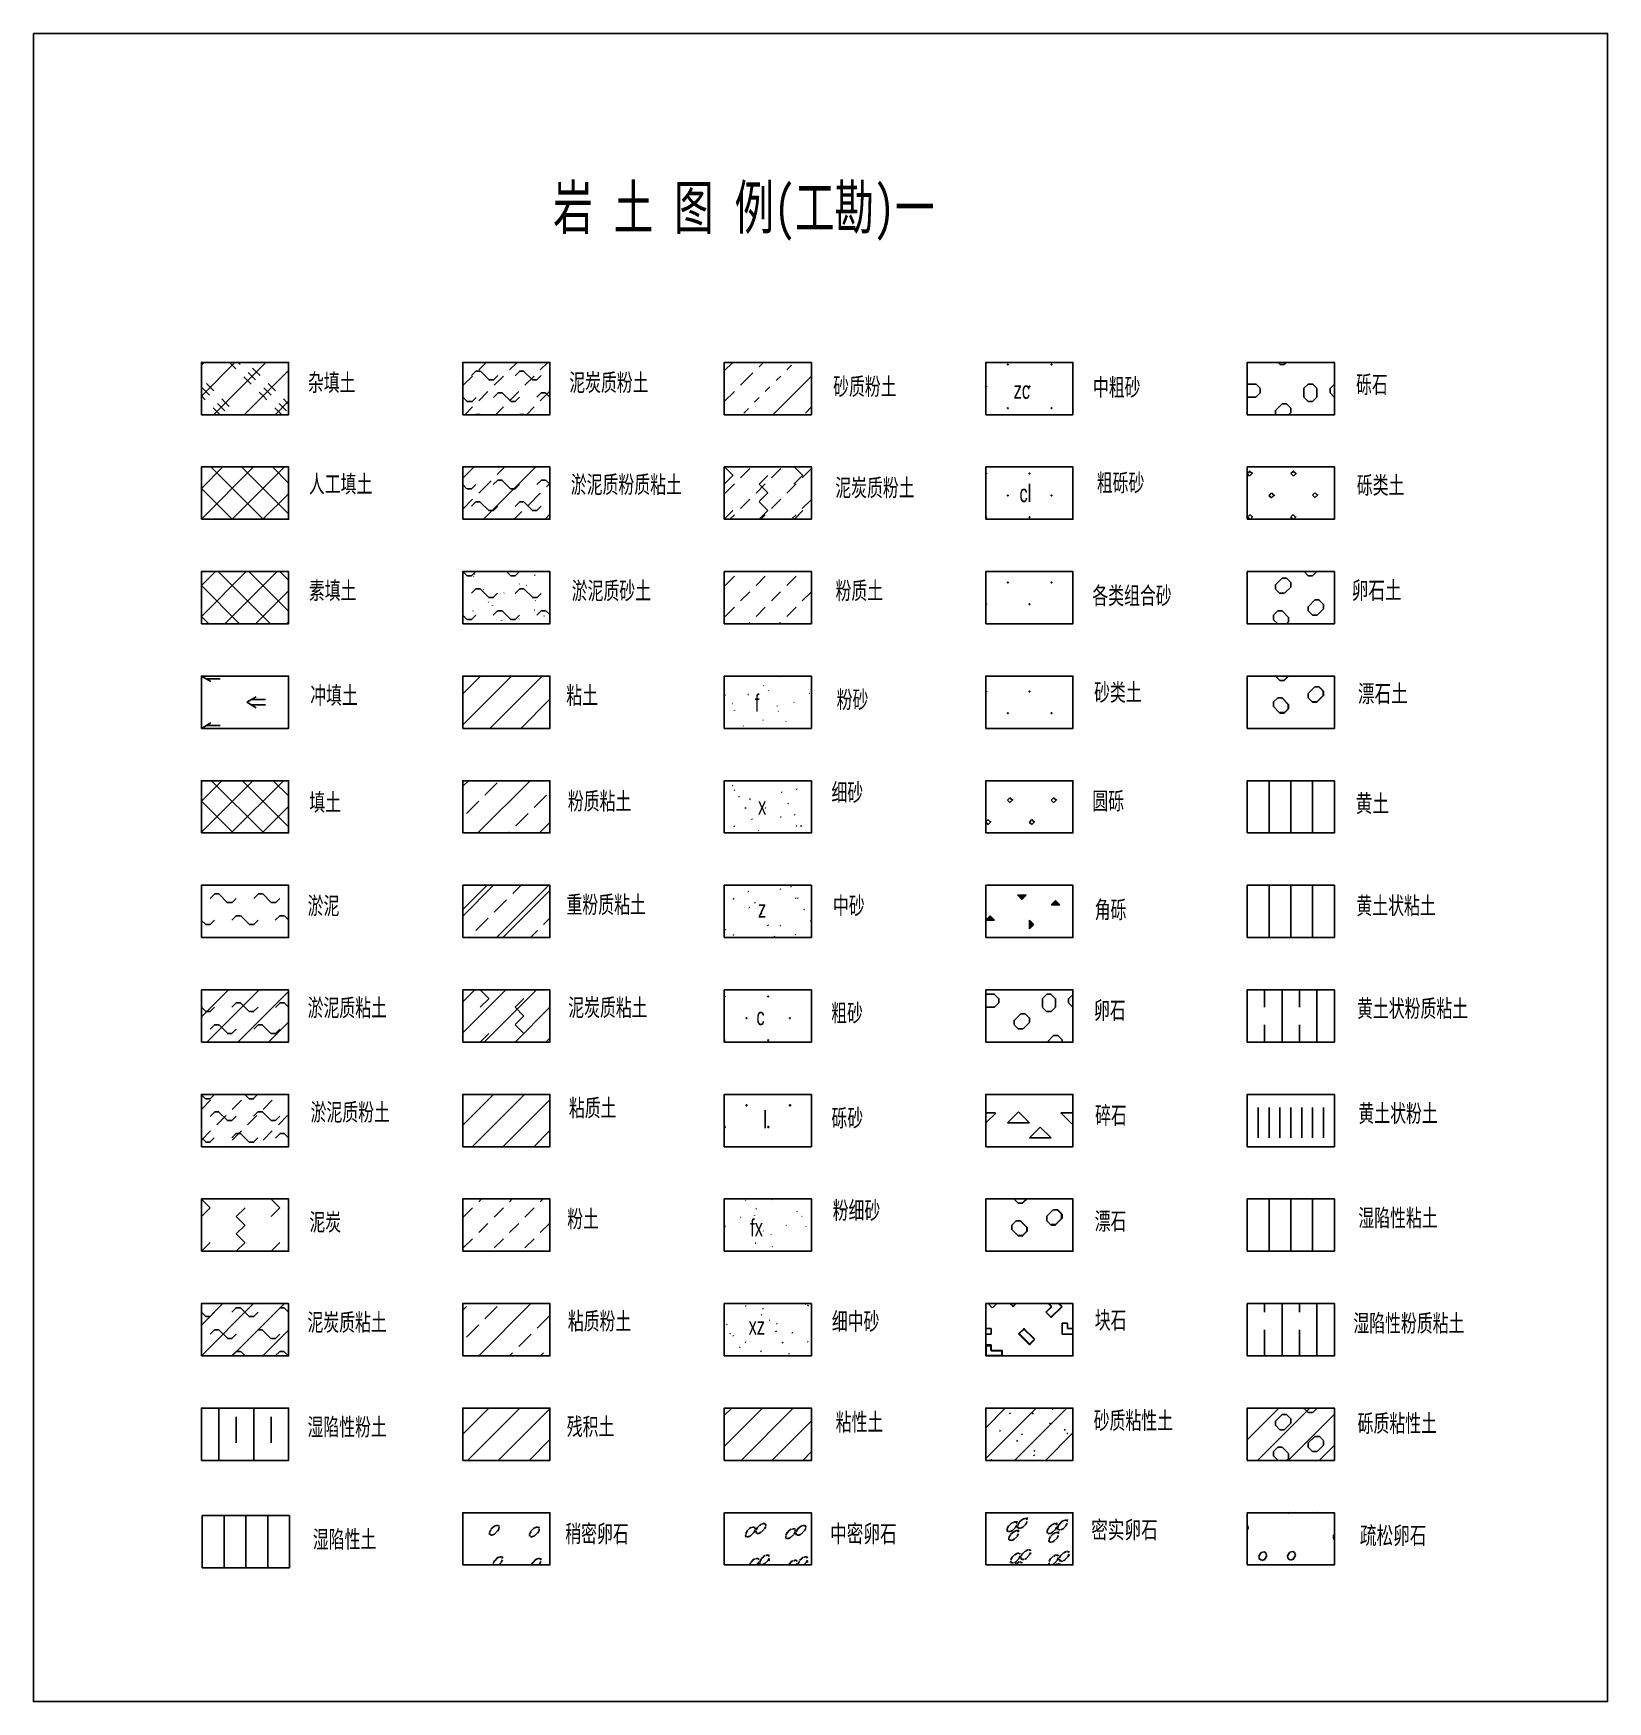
# Model space of a CAD drawing. Extents: x 0 to 0.361, y 0 to 0.383.
import ezdxf

# ---------------------------------------------------------------- set-up
doc = ezdxf.new("R2010")
doc.units = 0
doc.header["$MEASUREMENT"] = 0
doc.layers.get('0').update_dxf_attribs({"linetype": 'CONTINUOUS'})
doc.styles.add('LZ_FONTS_FS', font='hxm.ttf', dxfattribs={"width": 0.7})
pattern_1 = [(0, (0.038552, 0.07936), (0, 0.02), [0.002, -0.018]), (45, (0.040552, 0.079361), (-0.02, 2e-18), [0.0014142, -0.0268701]), (135, (0.038552, 0.079361), (-2e-18, -0.02), [0.0014142, -0.0268701]), (90, (0.037552, 0.08036), (-0.02, 1e-18), [0.001, -0.019]), (135, (0.046052, 0.086861), (-2e-18, -0.02), [0.0021213, -0.026163]), (90, (0.041552, 0.08036), (-0.02, 1e-18), [0.001, -0.019]), (45, (0.037552, 0.081361), (-0.02, 2e-18), [0.0014142, -0.0268701]), (0, (0.038552, 0.08236), (0, 0.02), [0.002, -0.018]), (135, (0.041552, 0.081361), (-2e-18, -0.02), [0.0014142, -0.0268701]), (45, (0.053552, 0.078361), (-0.02, 2e-18), [0.0014142, -0.0268701]), (90, (0.054552, 0.07936), (-0.02, 1e-18), [0.002, -0.018]), (135, (0.054552, 0.081361), (-2e-18, -0.02), [0.0014142, -0.0268701]), (0, (0.052552, 0.07836), (0, 0.02), [0.001, -0.019]), (0, (0.052552, 0.08236), (0, 0.02), [0.001, -0.019]), (135, (0.052552, 0.078361), (-2e-18, -0.02), [0.0014142, -0.0268701]), (90, (0.051552, 0.07936), (-0.02, 1e-18), [0.002, -0.018]), (45, (0.051552, 0.081361), (-0.02, 2e-18), [0.0014142, -0.0268701]), (0, (0.046052, 0.08686), (0, 0.02), [0.001, -0.019]), (45, (0.047052, 0.086861), (-0.02, 2e-18), [0.0014142, -0.0268701]), (90, (0.048052, 0.08786), (-0.02, 1e-18), [0.001, -0.019]), (135, (0.048052, 0.088861), (-2e-18, -0.02), [0.0021213, -0.026163]), (0, (0.045552, 0.09036), (0, 0.02), [0.001, -0.019]), (90, (0.044552, 0.08836), (-0.02, 1e-18), [0.001, -0.019]), (45, (0.044552, 0.089361), (-0.02, 2e-18), [0.0014142, -0.0268701]), (0, (0.053552, 0.08936), (0, 0.02), [0.001, -0.019]), (45, (0.054552, 0.089361), (-0.02, 2e-18), [0.0021213, -0.026163]), (90, (0.056052, 0.09086), (-0.02, 1e-18), [0.001, -0.019]), (135, (0.053552, 0.089361), (-2e-18, -0.02), [0.0014142, -0.0268701]), (90, (0.052552, 0.09036), (-0.02, 1e-18), [0.001, -0.019]), (45, (0.052552, 0.091361), (-0.02, 2e-18), [0.0021213, -0.026163]), (0, (0.054052, 0.09286), (0, 0.02), [0.001, -0.019]), (135, (0.056052, 0.091861), (-2e-18, -0.02), [0.0014142, -0.0268701]), (0, (0.046052, 0.09436), (0, 0.02), [0.001, -0.019]), (135, (0.046052, 0.094361), (-2e-18, -0.02), [0.0014142, -0.0268701]), (90, (0.045052, 0.09536), (-0.02, 1e-18), [0.001, -0.019]), (45, (0.045052, 0.096361), (-0.02, 2e-18), [0.0021213, -0.026163]), (0, (0.046552, 0.09786), (0, 0.02), [0.001, -0.019]), (135, (0.048552, 0.096861), (-2e-18, -0.02), [0.0014142, -0.0268701]), (90, (0.048552, 0.09586), (-0.02, 1e-18), [0.001, -0.019]), (45, (0.047052, 0.094361), (-0.02, 2e-18), [0.0021213, -0.026163])]
pattern_2 = [(0, (0.038552, 0.07936), (0, 0.02), [0.002, -0.018]), (45, (0.040552, 0.079361), (-0.02, 0), [0.0014142, -0.02687]), (135, (0.038552, 0.079361), (0, -0.02), [0.0014142, -0.02687]), (90, (0.037552, 0.08036), (-0.02, 1e-18), [0.001, -0.019]), (90, (0.041552, 0.08036), (-0.02, 1e-18), [0.001, -0.019]), (45, (0.037552, 0.081361), (-0.02, 0), [0.0014142, -0.02687]), (135, (0.041552, 0.081361), (0, -0.02), [0.0014142, -0.02687]), (0, (0.038552, 0.08236), (0, 0.02), [0.002, -0.018]), (45, (0.053552, 0.078361), (-0.02, 0), [0.0014142, -0.02687]), (90, (0.054552, 0.07936), (-0.02, 1e-18), [0.002, -0.018]), (0, (0.052552, 0.07836), (0, 0.02), [0.001, -0.019]), (135, (0.052552, 0.078361), (0, -0.02), [0.0014142, -0.02687]), (90, (0.051552, 0.07936), (-0.02, 1e-18), [0.002, -0.018]), (45, (0.051552, 0.081361), (-0.02, 0), [0.0014142, -0.02687]), (0, (0.052552, 0.08236), (0, 0.02), [0.001, -0.019]), (135, (0.054552, 0.081361), (0, -0.02), [0.0014142, -0.02687]), (0, (0.046052, 0.08686), (0, 0.02), [0.001, -0.019]), (45, (0.047052, 0.086861), (-0.02, 0), [0.0014142, -0.02687]), (90, (0.048052, 0.08786), (-0.02, 1e-18), [0.001, -0.019]), (135, (0.048052, 0.088861), (0, -0.02), [0.0021213, -0.026163]), (135, (0.046052, 0.086861), (0, -0.02), [0.0021213, -0.026163]), (90, (0.044552, 0.08836), (-0.02, 1e-18), [0.001, -0.019]), (45, (0.044552, 0.089361), (-0.02, 0), [0.0014142, -0.02687]), (0, (0.045552, 0.09036), (0, 0.02), [0.001, -0.019]), (0, (0.053552, 0.08936), (0, 0.02), [0.001, -0.019]), (45, (0.054552, 0.089361), (-0.02, 0), [0.0021213, -0.026163]), (90, (0.056052, 0.09086), (-0.02, 1e-18), [0.001, -0.019]), (135, (0.053552, 0.089361), (0, -0.02), [0.0014142, -0.02687]), (90, (0.052552, 0.09036), (-0.02, 1e-18), [0.001, -0.019]), (45, (0.052552, 0.091361), (-0.02, 0), [0.0021213, -0.026163]), (0, (0.054052, 0.09286), (0, 0.02), [0.001, -0.019]), (135, (0.056052, 0.091861), (0, -0.02), [0.0014142, -0.02687]), (0, (0.046052, 0.09436), (0, 0.02), [0.001, -0.019]), (45, (0.047052, 0.094361), (-0.02, 0), [0.0021213, -0.026163]), (90, (0.048552, 0.09586), (-0.02, 1e-18), [0.001, -0.019]), (135, (0.048552, 0.096861), (0, -0.02), [0.0014142, -0.02687]), (0, (0.046552, 0.09786), (0, 0.02), [0.001, -0.019]), (135, (0.046052, 0.094361), (0, -0.02), [0.0014142, -0.02687]), (90, (0.045052, 0.09536), (-0.02, 1e-18), [0.001, -0.019]), (45, (0.045052, 0.096361), (-0.02, 0), [0.0021213, -0.026163]), (45, (0.040452, 0.079361), (-0.02, 0), [0.0014142, -0.02687]), (90, (0.041452, 0.08036), (-0.02, 1e-18), [0.001, -0.019]), (135, (0.041452, 0.081361), (0, -0.02), [0.0014142, -0.02687]), (0, (0.038552, 0.08226), (0, 0.02), [0.002, -0.018]), (45, (0.053452, 0.078361), (-0.02, 0), [0.0014142, -0.02687]), (90, (0.054452, 0.07936), (-0.02, 1e-18), [0.002, -0.018]), (135, (0.054452, 0.081361), (0, -0.02), [0.0014142, -0.02687]), (0, (0.046052, 0.08696), (0, 0.02), [0.001, -0.019]), (45, (0.046952, 0.086861), (-0.02, 0), [0.0014142, -0.02687]), (90, (0.047952, 0.08786), (-0.02, 1e-18), [0.001, -0.019]), (135, (0.047952, 0.088861), (0, -0.02), [0.0021213, -0.026163]), (0, (0.053552, 0.08946), (0, 0.02), [0.001, -0.019]), (45, (0.054452, 0.089361), (-0.02, 0), [0.0021213, -0.026163]), (90, (0.055952, 0.09086), (-0.02, 1e-18), [0.001, -0.019]), (135, (0.055952, 0.091861), (0, -0.02), [0.0014142, -0.02687]), (45, (0.046952, 0.094361), (-0.02, 0), [0.0021213, -0.026163]), (90, (0.048452, 0.09586), (-0.02, 1e-18), [0.001, -0.019]), (135, (0.048452, 0.096861), (0, -0.02), [0.0014142, -0.02687]), (0, (0.046452, 0.09786), (0, 0.02), [0.001, -0.019])]
pattern_3 = [(90, (0.0385515, 0.079361), (-0.008, 5e-19), []), (90, (0.0425515, 0.079361), (-0.008, 5e-19), [0.006, -0.004])]
pattern_4 = [(90, (0.0385515, 0.079361), (-0.005, 0.005), [])]
pattern_5 = [(45, (0.0385515, 0.079361), (-0.00353553, 0.00353553), [])]
pattern_6 = [(45, (0.0385515, 0.079361), (-0.00353553, 0.00353553), [0.003, -0.002])]
pattern_7 = [(90, (0.0385515, 0.081761), (-0.005, 0.005), [0.00015, -0.00985]), (0, (0.0385515, 0.081911), (0.005, 0.005), [0.00015, -0.00985]), (90, (0.0387015, 0.081761), (-0.005, 0.005), [0.00015, -0.00985]), (0, (0.0385515, 0.081761), (0.005, 0.005), [0.00015, -0.00985])]
pattern_8 = [(30, (0.0385515, 0.079361), (-0.00343728, 0.00595355), [0.0001, -0.004]), (300, (0.0385515, 0.079361), (0.00979423, 0.0010359), [0.0001, -0.003987])]
pattern_9 = [(330, (0.0385515, 0.079361), (0.0036177, 0.00626604), [0.0002, -0.003896]), (300, (0.0385515, 0.079361), (0.00979423, 0.0010359), [0.0002, -0.002789])]
pattern_10 = [(45, (0.0385515, 0.079361), (-0.00353553, 0.00353553), []), (45, (0.0355515, 0.079361), (-0.00499924, 0.00499924), [0.00141, -0.00566]), (0, (0.0365515, 0.080361), (0.005, 0.005), [0.001, -0.009]), (315, (0.0375515, 0.080361), (0.01, -2e-08), [0.00282843, -0.00424264]), (0, (0.0395515, 0.078361), (0.005, 0.005), [0.001, -0.009]), (45, (0.0405515, 0.078361), (-0.005, 0.005), [0.0014142, -0.00565685])]
pattern_11 = [(45, (0.0385515, 0.079361), (-0.00353553, 0.00353553), [0.003, -0.002]), (45, (0.0355515, 0.079361), (-0.00499924, 0.00499924), [0.00141, -0.00566]), (0, (0.0365515, 0.080361), (0.005, 0.005), [0.001, -0.009]), (315, (0.0375515, 0.080361), (0.00999998, -2e-08), [0.00282843, -0.00424264]), (0, (0.0395515, 0.078361), (0.005, 0.005), [0.001, -0.009]), (45, (0.0405515, 0.078361), (-0.005, 0.005), [0.00141421, -0.00565685])]
pattern_12 = [(45, (0.0385515, 0.081861), (-0.005, 0.005), [0.0008, -0.00627107]), (315, (0.0385515, 0.081861), (0.005, 0.005), [0.0008, -0.00627107]), (315, (0.039117, 0.0824266), (0.005, 0.005), [0.0008, -0.00627107]), (45, (0.039117, 0.081295), (-0.005, 0.005), [0.001, -0.00607107])]
pattern_13 = [(45, (0.0385515, 0.079361), (-0.00353553, 0.00353553), []), (135, (0.0385515, 0.079361), (-0.00353553, -0.00353553), [])]

msp = doc.modelspace()

# ---------------------------------------------------------------- texts
at = {"style": 'LZ_FONTS_FS', "width": 0.7}
for s, p in [('zc', (0.22496, 0.299)), ('cl', (0.2263, 0.27529)), ('f', (0.16558, 0.2272)), ('x', (0.1663, 0.20357)), ('z', (0.1663, 0.17994)), ('c', (0.16594, 0.15524)), ('l', (0.16751, 0.13154)), ('fx', (0.16451, 0.10676)), ('xz', (0.16415, 0.08421))]:
    msp.add_text(s, height=0.004, dxfattribs=at).set_placement(p)
at = {"attachment_point": 1, "style": 'LZ_FONTS_FS'}
for s, insert, char_height, width in [('\\fTxt|b0|i0|c134|p2;岩 土 图 例(工勘)一', (0.1193, 0.34794), 0.01, 0.1695), ('\\fTxt|b0|i0|c134|p2;杂填土', (0.063, 0.30475), 0.004, 0.0247), ('\\fTxt|b0|i0|c134|p2;泥炭质粉土', (0.12298, 0.30476), 0.004, 0.0291), ('\\fTxt|b0|i0|c134|p2;砂质粉土', (0.18353, 0.30384), 0.004, 0.0282), ('\\fTxt|b0|i0|c134|p2;中粗砂', (0.24314, 0.30368), 0.004, 0.0271), ('\\fTxt|b0|i0|c134|p2;砾石', (0.30353, 0.30431), 0.004, 0.0201), ('\\fTxt|b0|i0|c134|p2;人工填土', (0.06323, 0.28146), 0.004, 0.0319), ('\\fTxt|b0|i0|c134|p2;淤泥质粉质粘土', (0.12334, 0.28135), 0.004, 0.0311871), ('\\fTxt|b0|i0|c134|p2;泥炭质粉土', (0.18402, 0.28061), 0.004, 0.0305), ('\\fTxt|b0|i0|c134|p2;粗砾砂', (0.24404, 0.28175), 0.004, 0.0275), ('\\fTxt|b0|i0|c134|p2;砾类土', (0.30371, 0.28118), 0.004, 0.0191), ('\\fTxt|b0|i0|c134|p2;素填土', (0.06323, 0.25701), 0.004, 0.0253), ('\\fTxt|b0|i0|c134|p2;淤泥质砂土', (0.12354, 0.25697), 0.004, 0.0311), ('\\fTxt|b0|i0|c134|p2;粉质土', (0.18408, 0.25699), 0.004, 0.0252), ('\\f宋体|b0|i0|c134|p2;卵石土', (0.30253, 0.25706), 0.004, 0.0241), ('\\fTxt|b0|i0|c134|p2;各类组合砂', (0.24301, 0.25585), 0.004, 0.0359834), ('\\fTxt|b0|i0|c134|p2;砂类土', (0.24342, 0.23366), 0.004, 0.0182), ('\\f宋体|b0|i0|c134|p2;漂石土', (0.30396, 0.23335), 0.004, 0.0231), ('\\fTxt|b0|i0|c134|p2;冲填土', (0.06354, 0.23296), 0.004, 0.0226), ('\\fTxt|b0|i0|c134|p2;粘土', (0.12229, 0.23296), 0.004, 0.0247), ('\\fTxt|b0|i0|c134|p2;粉砂', (0.18435, 0.23199), 0.004, 0.0219), ('\\fTxt|b0|i0|c134|p2;细砂', (0.18314, 0.21068), 0.004, 0.019), ('\\fTxt|b0|i0|c134|p2;填土', (0.06333, 0.20842), 0.004, 0.0249), ('\\fTxt|b0|i0|c134|p2;粉质粘土', (0.12266, 0.20869), 0.004, 0.0249), ('\\fTxt|b0|i0|c134|p2;圆砾', (0.24302, 0.20872), 0.004, 0.0158), ('\\f宋体|b0|i0|c134|p2;黄土', (0.30346, 0.20815), 0.004, 0.0195), ('\\fTxt|b0|i0|c134|p2;淤泥', (0.06294, 0.18467), 0.004, 0.0177), ('\\fTxt|b0|i0|c134|p2;重粉质粘土', (0.12235, 0.18494), 0.004, 0.0382174), ('\\fTxt|b0|i0|c134|p2;中砂', (0.18349, 0.1847), 0.004, 0.0188), ('\\fTxt|b0|i0|c134|p2;角砾', (0.24356, 0.18377), 0.004, 0.0183), ('\\fTxt|b0|i0|c134|p2;黄土状粘土', (0.30361, 0.1847), 0.004, 0.0476187), ('\\fTxt|b0|i0|c134|p2;淤泥质粘土', (0.06294, 0.16127), 0.004, 0.0313847), ('\\fTxt|b0|i0|c134|p2;泥炭质粘土', (0.12274, 0.16132), 0.004, 0.0341), ('\\fTxt|b0|i0|c134|p2;卵石', (0.24339, 0.16068), 0.004, 0.0168), ('\\fTxt|b0|i0|c134|p2;黄土状粉质粘土', (0.30376, 0.1611), 0.004, 0.0537197), ('\\fTxt|b0|i0|c134|p2;粗砂', (0.18308, 0.16007), 0.004, 0.0171), ('\\fTxt|b0|i0|c134|p2;淤泥质粉土', (0.06362, 0.1373), 0.004, 0.0313847), ('\\fTxt|b0|i0|c134|p2;粘质土', (0.1229, 0.13828), 0.004, 0.0286), ('\\fTxt|b0|i0|c134|p2;砾砂', (0.18315, 0.13595), 0.004, 0.0167), ('\\fTxt|b0|i0|c134|p2;碎石', (0.24364, 0.13658), 0.004, 0.0141), ('\\fTxt|b0|i0|c134|p2;黄土状粉土', (0.30408, 0.13702), 0.004, 0.0606501), ('\\fTxt|b0|i0|c134|p2;粉细砂', (0.18343, 0.11476), 0.004, 0.0221), ('\\fTxt|b0|i0|c134|p2;泥炭', (0.06334, 0.11209), 0.004, 0.0221), ('\\fTxt|b0|i0|c134|p2;粉土', (0.12251, 0.11281), 0.004, 0.0239), ('\\fTxt|b0|i0|c134|p2;漂石', (0.24355, 0.11228), 0.004, 0.0153), ('\\fTxt|b0|i0|c134|p2;湿陷性粘土', (0.30406, 0.11303), 0.004, 0.0459195), ('\\fTxt|b0|i0|c134|p2;泥炭质粘土', (0.0629, 0.08908), 0.004, 0.0384), ('\\fTxt|b0|i0|c134|p2;粘质粉土', (0.12265, 0.08934), 0.004, 0.0255), ('\\fTxt|b0|i0|c134|p2;细中砂', (0.18324, 0.08928), 0.004, 0.0174), ('\\fTxt|b0|i0|c134|p2;块石', (0.24357, 0.08958), 0.004, 0.0168), ('\\fTxt|b0|i0|c134|p2;湿陷性粉质粘土', (0.30292, 0.08886), 0.004, 0.0612434), ('\\fTxt|b0|i0|c134|p2;湿陷性粉土', (0.06292, 0.06505), 0.004, 0.0369), ('\\fTxt|b0|i0|c134|p2;残积土', (0.1224, 0.06513), 0.004, 0.0271), ('\\fTxt|b0|i0|c134|p2;粘性土', (0.18412, 0.06618), 0.004, 0.0318), ('\\fTxt|b0|i0|c134|p2;砂质粘性土', (0.24333, 0.06654), 0.004, 0.0356), ('\\fTxt|b0|i0|c134|p2;砾质粘性土', (0.3039, 0.06588), 0.004, 0.0566974), ('\\fTxt|b0|i0|c134|p2;湿陷性土', (0.06414, 0.03927), 0.004, 0.0354422), ('\\fTxt|b0|i0|c134|p2;稍密卵石', (0.12206, 0.04056), 0.004, 0.0289), ('\\f宋体|b0|i0|c134|p2;中密卵石', (0.18284, 0.04056), 0.004, 0.0223), ('\\f宋体|b0|i0|c134|p2;密实卵石', (0.24275, 0.04144), 0.004, 0.0271), ('\\f宋体|b0|i0|c134|p2;疏松卵石', (0.30441, 0.04013), 0.004, 0.0284)]:
    msp.add_mtext(s, dxfattribs=dict(at, insert=insert, char_height=char_height, width=width))

# ---------------------------------------------------------------- hatches: boundary and pattern name
h = msp.add_hatch()
h.set_pattern_fill('GKZTT', color=256, scale=0.001, style=0, pattern_type=2)
h.set_pattern_definition([(45, (0.0385515, 0.271361), (-0.00353553, 0.00353553), []), (135, (0.038552, 0.271361), (-0.007071, -0.007071), [0.0012, -0.0038]), (315, (0.038552, 0.271361), (0.007071, 0.007071), [0.0012, -0.0038]), (135, (0.039552, 0.272361), (-0.007071, -0.007071), [0.0012, -0.0038]), (315, (0.039552, 0.272361), (0.007071, 0.007071), [0.0012, -0.0038]), (135, (0.040552, 0.273361), (-0.007071, -0.007071), [0.0012, -0.0038]), (315, (0.040552, 0.273361), (0.007071, 0.007071), [0.0012, -0.0038])])
h.paths.add_polyline_path([(0.05855, 0.30736), (0.03855, 0.30736), (0.03855, 0.29536), (0.05855, 0.29536)])
h = msp.add_hatch()
h.set_pattern_fill('GKYNZFT', color=256, scale=0.001, style=0, pattern_type=2)
h.set_pattern_definition(pattern_11)
h.paths.add_polyline_path([(0.11855, 0.30736), (0.09855, 0.30736), (0.09855, 0.29536), (0.11855, 0.29536)])
h = msp.add_hatch()
h.set_pattern_fill('GKSZFT', color=256, scale=0.001, style=0, pattern_type=2)
h.set_pattern_definition([(45, (0.038552, 0.079361), (-0.0106066, 0.0106066), []), (45, (0.045623, 0.079361), (-0.0106066, 0.0106066), [0.004, -0.002]), (45, (0.052694, 0.079361), (-0.0106066, 0.0106066), [0.0015, -0.002])])
h.paths.add_polyline_path([(0.17855, 0.30736), (0.15855, 0.30736), (0.15855, 0.29536), (0.17855, 0.29536)])
h = msp.add_hatch()
h.set_pattern_fill('GKCS', color=256, scale=0.001, style=0, pattern_type=2)
h.set_pattern_definition(pattern_7)
h.paths.add_polyline_path([(0.23855, 0.30736), (0.21855, 0.30736), (0.21855, 0.29536), (0.23855, 0.29536)])
h = msp.add_hatch()
h.set_pattern_fill('GKLS1', color=256, scale=0.001, style=0, pattern_type=2)
h.set_pattern_definition(pattern_1)
h.paths.add_polyline_path([(0.29855, 0.30736), (0.27855, 0.30736), (0.27855, 0.29536), (0.29855, 0.29536)])
h = msp.add_hatch()
h.set_pattern_fill('GKRGTT', color=256, scale=0.001, style=0, pattern_type=2)
h.set_pattern_definition([(45, (0.0385515, 0.271361), (-0.0035355, 0.0035355), []), (135, (0.0385515, 0.271361), (-0.0035355, -0.0035355), [])])
h.paths.add_polyline_path([(0.05855, 0.28336), (0.03855, 0.28336), (0.03855, 0.27136), (0.05855, 0.27136)])
h = msp.add_hatch()
h.set_pattern_fill('GKYNZFZN', color=256, scale=0.001, style=0, pattern_type=2)
h.set_pattern_definition([(45, (0.038552, 0.079361), (-0.00707107, 0.00707107), []), (45, (0.045623, 0.079361), (-0.00707107, 0.00707107), [0.004, -0.002]), (45, (0.0355515, 0.079361), (-0.00499924, 0.00499924), [0.00141, -0.00566]), (0, (0.0365515, 0.080361), (0.005, 0.005), [0.001, -0.009]), (315, (0.0375515, 0.080361), (0.00999998, -2e-08), [0.00282843, -0.00424264]), (0, (0.0395515, 0.078361), (0.005, 0.005), [0.001, -0.009]), (45, (0.0405515, 0.078361), (-0.005, 0.005), [0.00141421, -0.00565685])])
h.paths.add_polyline_path([(0.11855, 0.28336), (0.09855, 0.28336), (0.09855, 0.27136), (0.11855, 0.27136)])
h = msp.add_hatch()
h.set_pattern_fill('GKNTZFT', color=256, scale=0.001, style=0, pattern_type=2)
h.set_pattern_definition([(45, (0.0385515, 0.079361), (-0.00353553, 0.00353553), [0.003, -0.002]), (45, (0.038552, 0.079361), (-0.008, 0.008), [0.00282843, -0.0084853]), (135, (0.040552, 0.081361), (-0.008, -0.008), [0.00282843, -0.0084853]), (45, (0.038552, 0.083361), (-0.008, 0.008), [0.00282843, -0.0084853]), (135, (0.040552, 0.085361), (-0.008, -0.008), [0.00282843, -0.0084853]), (45, (0.038552, 0.087361), (-0.008, 0.008), [0.00282843, -0.0084853])])
h.paths.add_polyline_path([(0.17855, 0.28336), (0.15855, 0.28336), (0.15855, 0.27136), (0.17855, 0.27136)])
h = msp.add_hatch()
h.set_pattern_fill('GKCS', color=256, scale=0.001, style=0, pattern_type=2)
h.set_pattern_definition(pattern_7)
h.paths.add_polyline_path([(0.23855, 0.28336), (0.21855, 0.28336), (0.21855, 0.27136), (0.23855, 0.27136)])
h = msp.add_hatch()
h.set_pattern_fill('GKYL', color=256, scale=0.001, style=0, pattern_type=2)
h.set_pattern_definition(pattern_12)
h.paths.add_polyline_path([(0.29855, 0.28336), (0.27855, 0.28336), (0.27855, 0.27136), (0.29855, 0.27136)])
h = msp.add_hatch()
h.set_pattern_fill('GKSTT', color=256, scale=0.001, style=0, pattern_type=2)
h.set_pattern_definition(pattern_13)
h.paths.add_polyline_path([(0.05855, 0.25936), (0.03855, 0.25936), (0.03855, 0.24736), (0.05855, 0.24736)])
h = msp.add_hatch()
h.set_pattern_fill('GKYNZST', color=256, scale=0.001, style=0, pattern_type=2)
h.set_pattern_definition([(45, (0.0355515, 0.079361), (-0.00499924, 0.00499924), [0.00141, -0.00566]), (0, (0.0365515, 0.080361), (0.005, 0.005), [0.001, -0.009]), (315, (0.0375515, 0.080361), (0.00999998, -2e-08), [0.00282843, -0.00424264]), (0, (0.0395515, 0.078361), (0.005, 0.005), [0.001, -0.009]), (45, (0.0405515, 0.078361), (-0.005, 0.005), [0.00141421, -0.00565685]), (30, (0.0385515, 0.079361), (-0.00343728, 0.00595355), [0.0001, -0.004]), (300, (0.0385515, 0.079361), (0.00979423, 0.0010359), [0.0001, -0.003987])])
h.paths.add_polyline_path([(0.11855, 0.25936), (0.09855, 0.25936), (0.09855, 0.24736), (0.11855, 0.24736)])
h = msp.add_hatch()
h.set_pattern_fill('GKFT', color=256, scale=0.001, style=0, pattern_type=2)
h.set_pattern_definition(pattern_6)
h.paths.add_polyline_path([(0.17855, 0.25936), (0.15855, 0.25936), (0.15855, 0.24736), (0.17855, 0.24736)])
h = msp.add_hatch()
h.set_pattern_fill('GKCS', color=256, scale=0.001, style=0, pattern_type=2)
h.set_pattern_definition(pattern_7)
h.paths.add_polyline_path([(0.23855, 0.25936), (0.21855, 0.25936), (0.21855, 0.24736), (0.23855, 0.24736)])
h = msp.add_hatch()
h.set_pattern_fill('GKLS1', color=256, scale=0.001, style=0, pattern_type=2)
h.set_pattern_definition(pattern_1)
h.paths.add_polyline_path([(0.29855, 0.25936), (0.27855, 0.25936), (0.27855, 0.24736), (0.29855, 0.24736)])
h = msp.add_hatch()
h.set_pattern_fill('GKCTT', color=256, scale=0.001, style=0, pattern_type=2)
h.set_pattern_definition([(30, (0.038552, 0.079361), (4e-10, 0.012), [0.0025, -0.0095]), (330, (0.038552, 0.079361), (0.0103923, 0.006), [0.0025, -0.0095]), (0, (0.0396515, 0.079996), (0.0103923, 0.006), [0.0032, -0.0175846]), (0, (0.0396515, 0.078726), (0.0103923, 0.006), [0.0032, -0.0175846])])
h.paths.add_polyline_path([(0.03855, 0.23536), (0.03855, 0.22336), (0.05855, 0.22336), (0.05855, 0.23536)])
h = msp.add_hatch()
h.set_pattern_fill('GKNXT', color=256, scale=0.001, style=0, pattern_type=2)
h.set_pattern_definition(pattern_5)
h.paths.add_polyline_path([(0.11855, 0.23536), (0.09855, 0.23536), (0.09855, 0.22336), (0.11855, 0.22336)])
h = msp.add_hatch()
h.set_pattern_fill('GKFS', color=256, scale=0.001, style=0, pattern_type=2)
h.set_pattern_definition(pattern_8)
h.paths.add_polyline_path([(0.17855, 0.23536), (0.15855, 0.23536), (0.15855, 0.22336), (0.17855, 0.22336)])
h = msp.add_hatch()
h.set_pattern_fill('GKCS', color=256, scale=0.001, style=0, pattern_type=2)
h.set_pattern_definition(pattern_7)
h.paths.add_polyline_path([(0.23855, 0.23536), (0.21855, 0.23536), (0.21855, 0.22336), (0.23855, 0.22336)])
h = msp.add_hatch()
h.set_pattern_fill('GKPS', color=256, scale=0.0005, style=0, pattern_type=2)
h.set_pattern_definition(pattern_2)
h.paths.add_polyline_path([(0.29855, 0.23536), (0.27855, 0.23536), (0.27855, 0.22336), (0.29855, 0.22336)])
h = msp.add_hatch()
h.set_pattern_fill('GKRGTT', color=256, scale=0.001, style=0, pattern_type=2)
h.set_pattern_definition(pattern_13)
h.paths.add_polyline_path([(0.05855, 0.21136), (0.03855, 0.21136), (0.03855, 0.19936), (0.05855, 0.19936)])
h = msp.add_hatch()
h.set_pattern_fill('GKFZNT', color=256, scale=0.001, style=0, pattern_type=2)
h.set_pattern_definition([(45, (0.038552, 0.079361), (-0.0070711, 0.0070711), []), (45, (0.045623, 0.079361), (-0.0070711, 0.0070711), [0.004, -0.002])])
h.paths.add_polyline_path([(0.11855, 0.21136), (0.09855, 0.21136), (0.09855, 0.19936), (0.11855, 0.19936)])
h = msp.add_hatch()
h.set_pattern_fill('GKXS', color=256, scale=0.001, style=0, pattern_type=2)
h.set_pattern_definition(pattern_9)
h.paths.add_polyline_path([(0.17855, 0.21136), (0.15855, 0.21136), (0.15855, 0.19936), (0.17855, 0.19936)])
h = msp.add_hatch()
h.set_pattern_fill('GKYL', color=256, scale=0.001, style=0, pattern_type=2)
h.set_pattern_definition(pattern_12)
h.paths.add_polyline_path([(0.23855, 0.21136), (0.21855, 0.21136), (0.21855, 0.19936), (0.23855, 0.19936)])
h = msp.add_hatch()
h.set_pattern_fill('GKHT', color=256, scale=0.001, style=0, pattern_type=2)
h.set_pattern_definition(pattern_4)
h.paths.add_polyline_path([(0.29855, 0.21136), (0.27855, 0.21136), (0.27855, 0.19936), (0.29855, 0.19936)])
h = msp.add_hatch()
h.set_pattern_fill('GKYN', color=256, scale=0.001, style=0, pattern_type=2)
h.set_pattern_definition([(45, (0.0355515, 0.079361), (-0.00499924, 0.00499924), [0.00141, -0.00566]), (0, (0.0365515, 0.080361), (0.005, 0.005), [0.001, -0.009]), (315, (0.0375515, 0.080361), (0.01, -2e-08), [0.00282843, -0.00424264]), (0, (0.0395515, 0.078361), (0.005, 0.005), [0.001, -0.009]), (45, (0.0405515, 0.078361), (-0.005, 0.005), [0.0014142, -0.00565685])])
h.paths.add_polyline_path([(0.05855, 0.18736), (0.03855, 0.18736), (0.03855, 0.17536), (0.05855, 0.17536)])
h = msp.add_hatch()
h.set_pattern_fill('GKZFZNT', color=256, scale=0.001, style=0, pattern_type=2)
h.set_pattern_definition([(45, (0.038552, 0.079361), (-0.0070711, 0.0070711), []), (45, (0.046373, 0.079361), (-0.0070711, 0.0070711), [0.004, -0.002]), (45, (0.040052, 0.079361), (-0.0070711, 0.0070711), [])])
h.paths.add_polyline_path([(0.11855, 0.18736), (0.09855, 0.18736), (0.09855, 0.17536), (0.11855, 0.17536)])
h = msp.add_hatch()
h.set_pattern_fill('GKXS', color=256, scale=0.001, style=0, pattern_type=2)
h.set_pattern_definition(pattern_9)
h.paths.add_polyline_path([(0.17855, 0.18736), (0.15855, 0.18736), (0.15855, 0.17536), (0.17855, 0.17536)])
h = msp.add_hatch()
h.set_pattern_fill('GKJL', color=256, scale=0.001, style=0, pattern_type=2)
h.set_pattern_definition([(0, (0.038552, 0.079361), (0.01, 0.01), [0.002, -0.018]), (45, (0.038552, 0.079361), (-0.01, 0.01), [0.0014142, -0.0127279]), (135, (0.040552, 0.079361), (-0.01, -0.01), [0.0014142, -0.0127279]), (0, (0.028552, 0.08636), (0.02, 0.02), [0.002, -0.038]), (45, (0.028552, 0.08636), (-0.02, 0.02), [0.0014142, -0.02687]), (135, (0.030552, 0.08636), (-0.02, -0.02), [0.0014142, -0.02687]), (0, (0.045802, 0.085111), (0.01, 0.01), [0.002, -0.018]), (315, (0.045802, 0.085111), (0.01, 0.01), [0.0014142, -0.0127279]), (225, (0.047802, 0.085111), (0.01, -0.01), [0.0014142, -0.0127279]), (0, (0.033552, 0.082861), (0.01, 0.01), [0.002, -0.018]), (45, (0.033552, 0.082861), (-0.01, 0.01), [0.0014142, -0.0127279]), (135, (0.035552, 0.082861), (-0.01, -0.01), [0.0014142, -0.0127279]), (90, (0.048552, 0.07736), (-0.02, 1e-18), [0.002, -0.018]), (45, (0.048552, 0.077361), (2e-18, 0.02), [0.0014142, -0.02687]), (315, (0.048552, 0.079361), (0.02, -5e-18), [0.0014142, -0.02687]), (90, (0.041552, 0.08736), (-0.02, 1e-18), [0.002, -0.018]), (225, (0.041552, 0.089361), (-4e-18, -0.02), [0.0014142, -0.02687]), (135, (0.041552, 0.087361), (-0.02, 2e-18), [0.0014142, -0.02687]), (0, (0.038952, 0.079561), (0.01, 0.01), [0.0012, -0.0188]), (135, (0.040152, 0.079561), (-0.01, -0.01), [0.0008485, -0.0132936]), (0, (0.028952, 0.08656), (0.02, 0.02), [0.0012, -0.0388]), (45, (0.038952, 0.079561), (-0.01, 0.01), [0.0008485, -0.0132936]), (0, (0.039352, 0.079761), (0.01, 0.01), [0.0004, -0.0196]), (45, (0.039352, 0.079761), (-0.01, 0.01), [0.00028284, -0.0138593]), (135, (0.039752, 0.079761), (-0.01, -0.01), [0.00028284, -0.0138593]), (0, (0.046602, 0.084711), (0.01, 0.01), [0.0004, -0.0196]), (315, (0.046602, 0.084711), (0.01, 0.01), [0.0002828, -0.0138593]), (225, (0.047002, 0.084711), (0.01, -0.01), [0.0002828, -0.0138593]), (0, (0.046202, 0.084911), (0.01, 0.01), [0.0012, -0.0188]), (315, (0.046202, 0.084911), (0.01, 0.01), [0.0008485, -0.0132936]), (225, (0.047402, 0.084911), (0.01, -0.01), [0.0008485, -0.0132936]), (0, (0.033952, 0.083061), (0.01, 0.01), [0.0012, -0.0188]), (45, (0.033952, 0.083061), (-0.01, 0.01), [0.0008485, -0.0132936]), (135, (0.035152, 0.083061), (-0.01, -0.01), [0.0008485, -0.0132936]), (0, (0.034352, 0.083261), (0.01, 0.01), [0.0004, -0.0196]), (45, (0.034352, 0.083261), (-0.01, 0.01), [0.00028284, -0.0138593]), (135, (0.034752, 0.083261), (-0.01, -0.01), [0.00028284, -0.0138593]), (90, (0.048752, 0.07776), (-0.02, 1e-18), [0.0012, -0.0188]), (45, (0.048752, 0.077761), (2e-18, 0.02), [0.0008485, -0.0274357]), (135, (0.049352, 0.078361), (-0.02, 2e-18), [0.0008485, -0.0274357]), (90, (0.048952, 0.07816), (-0.02, 1e-18), [0.0004, -0.0196]), (45, (0.048952, 0.078161), (2e-18, 0.02), [0.0002828, -0.0280014]), (135, (0.049152, 0.078361), (-0.02, 2e-18), [0.0002828, -0.0280014]), (45, (0.028952, 0.08656), (-0.02, 0.02), [0.0008485, -0.05572]), (135, (0.030152, 0.08656), (-0.02, -0.02), [0.0008485, -0.05572]), (0, (0.029352, 0.08676), (0.02, 0.02), [0.0004, -0.0396]), (45, (0.029352, 0.08676), (-0.02, 0.02), [0.000283, -0.0562857]), (135, (0.029752, 0.08676), (-0.02, -0.02), [0.000283, -0.0562857]), (90, (0.041352, 0.08776), (-0.02, 1e-18), [0.0012, -0.0188]), (135, (0.041352, 0.087761), (-0.02, 2e-18), [0.0002828, -0.0280014]), (225, (0.041352, 0.088961), (-4e-18, -0.02), [0.0008485, -0.0274357]), (135, (0.041152, 0.088161), (-0.02, 2e-18), [0.0002828, -0.0280014]), (225, (0.041152, 0.088561), (-4e-18, -0.02), [0.0002828, -0.0280014]), (135, (0.041352, 0.087761), (-0.02, 2e-18), [0.0008485, -0.0274357]), (90, (0.041152, 0.08816), (-0.02, 1e-18), [0.0004, -0.0196])])
h.paths.add_polyline_path([(0.23855, 0.18736), (0.21855, 0.18736), (0.21855, 0.17536), (0.23855, 0.17536)])
h = msp.add_hatch()
h.set_pattern_fill('GKHTZNT', color=256, scale=0.001, style=0, pattern_type=2)
h.set_pattern_definition(pattern_4)
h.paths.add_polyline_path([(0.29855, 0.18736), (0.27855, 0.18736), (0.27855, 0.17536), (0.29855, 0.17536)])
h = msp.add_hatch()
h.set_pattern_fill('GKYNZNT', color=256, scale=0.001, style=0, pattern_type=2)
h.set_pattern_definition(pattern_10)
h.paths.add_polyline_path([(0.05855, 0.16336), (0.03855, 0.16336), (0.03855, 0.15136), (0.05855, 0.15136)])
h = msp.add_hatch()
h.set_pattern_fill('GKNTZNT', color=256, scale=0.001, style=0, pattern_type=2)
h.set_pattern_definition([(45, (0.0385515, 0.079361), (-0.00353553, 0.00353553), []), (45, (0.038552, 0.079361), (-0.008, 0.008), [0.0028284, -0.0084853]), (135, (0.040552, 0.081361), (-0.008, -0.008), [0.0028284, -0.0084853]), (45, (0.038552, 0.083361), (-0.008, 0.008), [0.0028284, -0.0084853]), (135, (0.040552, 0.085361), (-0.008, -0.008), [0.0028284, -0.0084853]), (45, (0.038552, 0.087361), (-0.008, 0.008), [0.0028284, -0.0084853])])
h.paths.add_polyline_path([(0.11855, 0.16336), (0.09855, 0.16336), (0.09855, 0.15136), (0.11855, 0.15136)])
h = msp.add_hatch()
h.set_pattern_fill('GKCS', color=256, scale=0.001, style=0, pattern_type=2)
h.set_pattern_definition(pattern_7)
h.paths.add_polyline_path([(0.17855, 0.16336), (0.15855, 0.16336), (0.15855, 0.15136), (0.17855, 0.15136)])
h = msp.add_hatch()
h.set_pattern_fill('GKLS1', color=256, scale=0.001, style=0, pattern_type=2)
h.set_pattern_definition(pattern_1)
h.paths.add_polyline_path([(0.23855, 0.16336), (0.21855, 0.16336), (0.21855, 0.15136), (0.23855, 0.15136)])
h = msp.add_hatch()
h.set_pattern_fill('GKHTZFZN', color=256, scale=0.001, style=0, pattern_type=2)
h.set_pattern_definition(pattern_3)
h.paths.add_polyline_path([(0.29855, 0.16336), (0.27855, 0.16336), (0.27855, 0.15136), (0.29855, 0.15136)])
h = msp.add_hatch()
h.set_pattern_fill('GKYNZFT', color=256, scale=0.001, style=0, pattern_type=2)
h.set_pattern_definition(pattern_11)
h.paths.add_polyline_path([(0.05855, 0.13936), (0.03855, 0.13936), (0.03855, 0.12736), (0.05855, 0.12736)])
h = msp.add_hatch()
h.set_pattern_fill('GKNXT', color=256, scale=0.001, style=0, pattern_type=2)
h.set_pattern_definition(pattern_5)
h.paths.add_polyline_path([(0.11855, 0.13936), (0.09855, 0.13936), (0.09855, 0.12736), (0.11855, 0.12736)])
h = msp.add_hatch()
h.set_pattern_fill('GKLS', color=256, scale=0.001, style=0, pattern_type=2)
h.set_pattern_definition([(90, (0.0385515, 0.081761), (-0.005, 0.005), [0.0002, -0.0098]), (0, (0.0385515, 0.081961), (0.005, 0.005), [0.0002, -0.0098]), (90, (0.0387515, 0.081761), (-0.005, 0.005), [0.0002, -0.0098]), (0, (0.0385515, 0.081761), (0.005, 0.005), [0.0002, -0.0098])])
h.paths.add_polyline_path([(0.17855, 0.13936), (0.15855, 0.13936), (0.15855, 0.12736), (0.17855, 0.12736)])
h = msp.add_hatch()
h.set_pattern_fill('GKSS', color=256, scale=0.001, style=0, pattern_type=2)
h.set_pattern_definition([(0, (0.038552, 0.079361), (0.01, 0.01), [0.005, -0.015]), (45, (0.038552, 0.079361), (-0.01, 0.01), [0.0035355, -0.0106066]), (135, (0.043552, 0.079361), (-0.01, -0.01), [0.0035355, -0.0106066]), (0, (0.045802, 0.085111), (0.01, 0.01), [0.005, -0.015]), (315, (0.045802, 0.085111), (0.01, 0.01), [0.0035355, -0.0106066]), (225, (0.050802, 0.085111), (0.01, -0.01), [0.0035355, -0.0106066]), (0, (0.033552, 0.082861), (0.01, 0.01), [0.005, -0.015]), (45, (0.033552, 0.082861), (-0.01, 0.01), [0.0035355, -0.0106066]), (135, (0.038552, 0.082861), (-0.01, -0.01), [0.0035355, -0.0106066])])
h.paths.add_polyline_path([(0.23855, 0.13936), (0.21855, 0.13936), (0.21855, 0.12736), (0.23855, 0.12736)])
h = msp.add_hatch()
h.set_pattern_fill('GKHTZFT', color=256, scale=0.001, style=0, pattern_type=2)
h.set_pattern_definition([(90, (0.0385515, 0.079361), (-0.005, 0.01), [0.007, -0.003]), (90, (0.0410515, 0.079361), (-0.005, 0.01), [0.007, -0.003])])
h.paths.add_polyline_path([(0.29855, 0.13936), (0.27855, 0.13936), (0.27855, 0.12736), (0.29855, 0.12736)])
h = msp.add_hatch()
h.set_pattern_fill('GKNT', color=256, scale=0.001, style=0, pattern_type=2)
h.set_pattern_definition([(45, (0.038552, 0.079361), (-0.008, 0.008), [0.0028284, -0.0084853]), (135, (0.040552, 0.081361), (-0.008, -0.008), [0.0028284, -0.0084853]), (45, (0.038552, 0.083361), (-0.008, 0.008), [0.0028284, -0.0084853]), (135, (0.040552, 0.085361), (-0.008, -0.008), [0.0028284, -0.0084853]), (45, (0.038552, 0.087361), (-0.008, 0.008), [0.0028284, -0.0084853])])
h.paths.add_polyline_path([(0.05855, 0.11536), (0.03855, 0.11536), (0.03855, 0.10336), (0.05855, 0.10336)])
h = msp.add_hatch()
h.set_pattern_fill('GKFT', color=256, scale=0.001, style=0, pattern_type=2)
h.set_pattern_definition(pattern_6)
h.paths.add_polyline_path([(0.11855, 0.11536), (0.09855, 0.11536), (0.09855, 0.10336), (0.11855, 0.10336)])
h = msp.add_hatch()
h.set_pattern_fill('GKFS', color=256, scale=0.001, style=0, pattern_type=2)
h.set_pattern_definition(pattern_8)
h.paths.add_polyline_path([(0.17855, 0.11536), (0.15855, 0.11536), (0.15855, 0.10336), (0.17855, 0.10336)])
h = msp.add_hatch()
h.set_pattern_fill('GKPS', color=256, scale=0.0005, style=0, pattern_type=2)
h.set_pattern_definition(pattern_2)
h.paths.add_polyline_path([(0.23855, 0.11536), (0.21855, 0.11536), (0.21855, 0.10336), (0.23855, 0.10336)])
h = msp.add_hatch()
h.set_pattern_fill('GKHTZNT', color=256, scale=0.001, style=0, pattern_type=2)
h.set_pattern_definition(pattern_4)
h.paths.add_polyline_path([(0.29855, 0.11536), (0.27855, 0.11536), (0.27855, 0.10336), (0.29855, 0.10336)])
h = msp.add_hatch()
h.set_pattern_fill('GKYNZNT', color=256, scale=0.001, style=0, pattern_type=2)
h.set_pattern_definition(pattern_10)
h.paths.add_polyline_path([(0.05855, 0.09136), (0.03855, 0.09136), (0.03855, 0.07936), (0.05855, 0.07936)])
h = msp.add_hatch()
h.set_pattern_fill('GKNZFT', color=256, scale=0.001, style=0, pattern_type=2)
h.set_pattern_definition([(45, (0.038552, 0.079361), (-0.0106066, 0.0106066), []), (45, (0.045623, 0.079361), (-0.0106066, 0.0106066), [0.004, -0.002]), (45, (0.052694, 0.079361), (-0.0106066, 0.0106066), [0.004, -0.002])])
h.paths.add_polyline_path([(0.11855, 0.09136), (0.09855, 0.09136), (0.09855, 0.07936), (0.11855, 0.07936)])
h = msp.add_hatch()
h.set_pattern_fill('GKXS', color=256, scale=0.001, style=0, pattern_type=2)
h.set_pattern_definition(pattern_9)
h.paths.add_polyline_path([(0.17855, 0.09136), (0.15855, 0.09136), (0.15855, 0.07936), (0.17855, 0.07936)])
h = msp.add_hatch()
h.set_pattern_fill('GKKS', color=256, scale=0.0005, style=0, pattern_type=2)
h.set_pattern_definition([(0, (0.038552, 0.07936), (0, 0.02), [0.00375, -0.01625]), (90, (0.038552, 0.07936), (-0.02, 1e-18), [0.0025, -0.0175]), (0, (0.038552, 0.08186), (0, 0.02), [0.00125, -0.01875]), (270, (0.039802, 0.08186), (0.02, -4e-18), [0.00125, -0.01875]), (0, (0.039802, 0.08061), (0, 0.02), [0.0025, -0.0175]), (270, (0.042302, 0.08061), (0.02, -4e-18), [0.00125, -0.01875]), (45, (0.052302, 0.089361), (-0.02, 0), [0.0017678, -0.0265165]), (135, (0.053552, 0.088111), (0, -0.02), [0.0017678, -0.0265165]), (135, (0.056052, 0.090611), (0, -0.02), [0.0035355, -0.0247487]), (45, (0.044802, 0.090611), (-0.02, 0), [0.0035355, -0.0247487]), (135, (0.044802, 0.090611), (0, -0.02), [0.0017678, -0.0265165]), (135, (0.048552, 0.081861), (0, -0.02), [0.0035355, -0.0247487]), (45, (0.053552, 0.088111), (-0.02, 0), [0.0035355, -0.0247487]), (135, (0.053552, 0.090611), (0, -0.02), [0.0017678, -0.0265165]), (45, (0.052302, 0.091861), (-0.02, 0), [0.0017678, -0.0265165]), (45, (0.043552, 0.091861), (-0.02, 0), [0.0035355, -0.0247487]), (135, (0.047302, 0.093111), (0, -0.02), [0.0017678, -0.0265165]), (45, (0.048552, 0.081861), (-0.02, 0), [0.0017678, -0.0265165]), (135, (0.049802, 0.083111), (0, -0.02), [0.0035355, -0.0247487]), (45, (0.046052, 0.084361), (-0.02, 0), [0.0017678, -0.0265165]), (0, (0.038552, 0.07946), (0, 0.02), [0.00375, -0.01625]), (90, (0.038652, 0.07936), (-0.02, 1e-18), [0.0025, -0.0175]), (0, (0.038552, 0.08166), (0, 0.02), [0.00125, -0.01875]), (270, (0.039702, 0.08186), (0.02, -4e-18), [0.00125, -0.01875]), (0, (0.039802, 0.08051), (0, 0.02), [0.0025, -0.0175]), (270, (0.042202, 0.08061), (0.02, -4e-18), [0.00125, -0.01875]), (45, (0.052402, 0.089361), (-0.02, 0), [0.0017678, -0.0265165]), (135, (0.053652, 0.088111), (0, -0.02), [0.0017678, -0.0265165]), (135, (0.055902, 0.090611), (0, -0.02), [0.0035355, -0.0247487]), (45, (0.044652, 0.090611), (-0.02, 0), [0.0035355, -0.0247487]), (135, (0.044902, 0.090611), (0, -0.02), [0.0017678, -0.0265165]), (135, (0.048802, 0.081861), (0, -0.02), [0.0035355, -0.0247487]), (45, (0.053402, 0.088111), (-0.02, 0), [0.0035355, -0.0247487]), (135, (0.053702, 0.090611), (0, -0.02), [0.0017678, -0.0265165]), (45, (0.052452, 0.091861), (-0.02, 0), [0.0017678, -0.0265165]), (45, (0.043702, 0.091861), (-0.02, 0), [0.0035355, -0.0247487]), (135, (0.047152, 0.093111), (0, -0.02), [0.0017678, -0.0265165]), (45, (0.048402, 0.081861), (-0.02, 0), [0.0017678, -0.0265165]), (135, (0.049652, 0.083111), (0, -0.02), [0.0035355, -0.0247487]), (45, (0.046202, 0.084361), (-0.02, 0), [0.0017678, -0.0265165]), (45, (0.032052, 0.094361), (-0.02, 0), [0.0035355, -0.0247487]), (135, (0.034552, 0.096861), (0, -0.02), [0.0017678, -0.0265165]), (135, (0.032052, 0.094361), (0, -0.02), [0.0017678, -0.0265165]), (45, (0.030802, 0.095611), (-0.02, 0), [0.0035355, -0.0247487]), (0, (0.036052, 0.08436), (0, 0.02), [0.00375, -0.01625]), (90, (0.036052, 0.08436), (-0.02, 1e-18), [0.0025, -0.0175]), (0, (0.036052, 0.08686), (0, 0.02), [0.00125, -0.01875]), (270, (0.037302, 0.08686), (0.02, -4e-18), [0.00125, -0.01875]), (0, (0.037302, 0.08561), (0, 0.02), [0.0025, -0.0175]), (270, (0.039802, 0.08561), (0.02, -4e-18), [0.00125, -0.01875]), (135, (0.040052, 0.090361), (0, -0.02), [0.0035355, -0.0247487]), (45, (0.040052, 0.090361), (-0.02, 0), [0.0017678, -0.0265165]), (135, (0.041302, 0.091611), (0, -0.02), [0.0035355, -0.0247487]), (45, (0.037552, 0.092861), (-0.02, 0), [0.0017678, -0.0265165])])
h.paths.add_polyline_path([(0.23855, 0.09136), (0.21855, 0.09136), (0.21855, 0.07936), (0.23855, 0.07936)])
h = msp.add_hatch()
h.set_pattern_fill('GKHTZFZN', color=256, scale=0.001, style=0, pattern_type=2)
h.set_pattern_definition(pattern_3)
h.paths.add_polyline_path([(0.29855, 0.09136), (0.27855, 0.09136), (0.27855, 0.07936), (0.29855, 0.07936)])
h = msp.add_hatch()
h.set_pattern_fill('GKHTZFZN', color=256, scale=0.001, style=0, pattern_type=2)
h.set_pattern_definition([(90, (-0.2614485, -0.160639), (-0.008, 5e-19), []), (90, (-0.2574485, -0.160639), (-0.008, 5e-19), [0.006, -0.004])])
h.paths.add_polyline_path([(0.05855, 0.05536), (0.05855, 0.06736), (0.03855, 0.06736), (0.03855, 0.05536)])
h = msp.add_hatch()
h.set_pattern_fill('GKNXT', color=256, scale=0.001, style=0, pattern_type=2)
h.set_pattern_definition([(45, (-0.2014485, -0.040639), (-0.003535534, 0.003535534), [])])
h.paths.add_polyline_path([(0.09855, 0.06736), (0.09855, 0.05536), (0.11855, 0.05536), (0.11855, 0.06736)])
h = msp.add_hatch()
h.set_pattern_fill('GKNXT', color=256, scale=0.001, style=0, pattern_type=2)
h.set_pattern_definition([(45, (-0.1414485, -0.064639), (-0.003535534, 0.003535534), [])])
h.paths.add_polyline_path([(0.15855, 0.06736), (0.15855, 0.05536), (0.17855, 0.05536), (0.17855, 0.06736)])
h = msp.add_hatch()
h.set_pattern_fill('GKSZNXT', color=256, scale=0.001, style=0, pattern_type=2)
h.set_pattern_definition([(330, (-0.0814485, -0.088639), (0.0036177, 0.00626604), [0.0003, -0.004263]), (300, (-0.0814485, -0.088639), (0.00979423, 0.0010359), [0.0003, -0.00526]), (45, (-0.0814485, -0.088639), (-0.003535534, 0.003535534), [])])
h.paths.add_polyline_path([(0.23855, 0.05536), (0.23855, 0.06736), (0.21855, 0.06736), (0.21855, 0.05536)])
h = msp.add_hatch()
h.set_pattern_fill('GKLZNXT', color=256, scale=0.001, style=0, pattern_type=2)
h.set_pattern_definition([(0, (-0.021448, -0.11264), (0, 0.02), [0.002, -0.018]), (45, (-0.019448, -0.112639), (-0.02, 2e-18), [0.0014142, -0.0268701]), (135, (-0.021448, -0.112639), (-2e-18, -0.02), [0.0014142, -0.0268701]), (90, (-0.022448, -0.11164), (-0.02, 1e-18), [0.001, -0.019]), (135, (-0.013948, -0.105139), (-2e-18, -0.02), [0.0021213, -0.026163]), (90, (-0.018448, -0.11164), (-0.02, 1e-18), [0.001, -0.019]), (45, (-0.022448, -0.110639), (-0.02, 2e-18), [0.0014142, -0.0268701]), (0, (-0.021448, -0.10964), (0, 0.02), [0.002, -0.018]), (135, (-0.018448, -0.110639), (-2e-18, -0.02), [0.0014142, -0.0268701]), (45, (-0.006448, -0.113639), (-0.02, 2e-18), [0.0014142, -0.0268701]), (90, (-0.005448, -0.11264), (-0.02, 1e-18), [0.002, -0.018]), (135, (-0.005448, -0.110639), (-2e-18, -0.02), [0.0014142, -0.0268701]), (0, (-0.007448, -0.11364), (0, 0.02), [0.001, -0.019]), (0, (-0.007448, -0.10964), (0, 0.02), [0.001, -0.019]), (135, (-0.007448, -0.113639), (-2e-18, -0.02), [0.0014142, -0.0268701]), (90, (-0.008448, -0.11264), (-0.02, 1e-18), [0.002, -0.018]), (45, (-0.008448, -0.110639), (-0.02, 2e-18), [0.0014142, -0.0268701]), (0, (-0.013948, -0.10514), (0, 0.02), [0.001, -0.019]), (45, (-0.012948, -0.105139), (-0.02, 2e-18), [0.0014142, -0.0268701]), (90, (-0.011948, -0.10414), (-0.02, 1e-18), [0.001, -0.019]), (135, (-0.011948, -0.103139), (-2e-18, -0.02), [0.0021213, -0.026163]), (0, (-0.014448, -0.10164), (0, 0.02), [0.001, -0.019]), (90, (-0.015448, -0.10364), (-0.02, 1e-18), [0.001, -0.019]), (45, (-0.015448, -0.102639), (-0.02, 2e-18), [0.0014142, -0.0268701]), (0, (-0.006448, -0.10264), (0, 0.02), [0.001, -0.019]), (45, (-0.005448, -0.102639), (-0.02, 2e-18), [0.0021213, -0.026163]), (90, (-0.003948, -0.10114), (-0.02, 1e-18), [0.001, -0.019]), (135, (-0.006448, -0.102639), (-2e-18, -0.02), [0.0014142, -0.0268701]), (90, (-0.007448, -0.10164), (-0.02, 1e-18), [0.001, -0.019]), (45, (-0.007448, -0.100639), (-0.02, 2e-18), [0.0021213, -0.026163]), (0, (-0.005948, -0.09914), (0, 0.02), [0.001, -0.019]), (135, (-0.003948, -0.100139), (-2e-18, -0.02), [0.0014142, -0.0268701]), (0, (-0.013948, -0.09764), (0, 0.02), [0.001, -0.019]), (135, (-0.013948, -0.097639), (-2e-18, -0.02), [0.0014142, -0.0268701]), (90, (-0.014948, -0.09664), (-0.02, 1e-18), [0.001, -0.019]), (45, (-0.014948, -0.095639), (-0.02, 2e-18), [0.0021213, -0.026163]), (0, (-0.013448, -0.09414), (0, 0.02), [0.001, -0.019]), (135, (-0.011448, -0.095139), (-2e-18, -0.02), [0.0014142, -0.0268701]), (90, (-0.011448, -0.09614), (-0.02, 1e-18), [0.001, -0.019]), (45, (-0.012948, -0.097639), (-0.02, 2e-18), [0.0021213, -0.026163]), (45, (-0.0214485, -0.112639), (-0.003535534, 0.003535534), [])])
h.paths.add_polyline_path([(0.27855, 0.05536), (0.29855, 0.05536), (0.29855, 0.06736), (0.27855, 0.06736)])
h = msp.add_hatch()
h.set_pattern_fill('GKHTZNT', color=256, scale=0.001, style=0, pattern_type=2)
h.set_pattern_definition([(90, (-0.2612356, -0.161287), (-0.005, 0.005), [])])
h.paths.add_polyline_path([(0.03876, 0.04271), (0.03876, 0.03071), (0.05876, 0.03071), (0.05876, 0.04271)])
h = msp.add_hatch()
h.set_pattern_fill('GKSSLS', color=256, scale=0.001, style=0, pattern_type=2)
h.set_pattern_definition([(85.601, (0.0564396, 0.0921685), (1.3e-08, 0.019999994), [0.0003533, -0.260406]), (116.565, (0.056467, 0.092521), (7e-08, 0.02), [0.0002365, -0.0444846]), (153.435, (0.056361, 0.092732), (-0.02, -1e-07), [0.000242, -0.0444792]), (180, (0.056145, 0.09284), (-2e-18, -0.02), [0.0002163, -0.0197837]), (198.435, (0.055928, 0.0928404), (-0.02, -1e-08), [0.000342, -0.0629034]), (63.435, (0.056145, 0.0915785), (2e-08, 0.02), [0.0006596, -0.0440618]), (225, (0.055171, 0.092516), (-0.02, -4e-08), [0.000816, -0.0274684]), (264.289, (0.0542697, 0.09129), (-7.5e-08, 0.02), [0.0003623, -0.200614]), (296.565, (0.054234, 0.0909295), (1e-07, 0.02), [0.000242, -0.044479]), (333.435, (0.054342, 0.090713), (-0.02, -2e-07), [0.000242, -0.0444788]), (0.0008, (0.054558, 0.090605), (-3e-07, 0.02), [0.0002884, -0.0197116]), (18.4345, (0.0548466, 0.090605), (-0.02, -8e-09), [0.000228, -0.0630192]), (26.565, (0.055063, 0.090677), (-0.02, -1e-08), [0.000403, -0.0443186]), (243.435, (0.054594, 0.091939), (2e-11, 0.02), [0.0007256, -0.0439958]), (63.435, (0.047345, 0.0919785), (2e-08, 0.02), [0.0006596, -0.0440618]), (85.6011, (0.0476396, 0.0925685), (1.3e-08, 0.019999994), [0.0003533, -0.260406]), (116.565, (0.047667, 0.092921), (7e-08, 0.02), [0.0002365, -0.0444846]), (153.435, (0.047561, 0.093132), (-0.02, -1e-07), [0.000242, -0.0444792]), (180, (0.047345, 0.09324), (-2e-18, -0.02), [0.0002163, -0.0197837]), (198.435, (0.047128, 0.0932404), (-0.02, -1e-08), [0.000342, -0.0629034]), (206.565, (0.046804, 0.093132), (-0.02, 7e-08), [0.0004837, -0.0442374]), (26.565, (0.046263, 0.091077), (-0.02, -1e-08), [0.000403, -0.0443186]), (45, (0.046623, 0.091257), (-0.02, -1e-08), [0.0010198, -0.0272644]), (63.435, (0.050945, 0.0855785), (2e-08, 0.02), [0.0006596, -0.0440618]), (85.601, (0.0512396, 0.0861685), (1.3e-08, 0.019999994), [0.0003533, -0.260406]), (116.565, (0.051267, 0.086521), (7e-08, 0.02), [0.0002365, -0.0444846]), (153.435, (0.051161, 0.086732), (-0.02, -1e-07), [0.000242, -0.0444792]), (225, (0.049971, 0.086516), (-0.02, -4e-08), [0.000816, -0.0274684]), (243.435, (0.049394, 0.085939), (2e-11, 0.02), [0.0007256, -0.0439958]), (264.289, (0.0490697, 0.08529), (-7.5e-08, 0.02), [0.0003623, -0.200614]), (198.435, (0.050728, 0.0868404), (-0.02, -1e-08), [0.000342, -0.0629034]), (206.565, (0.050404, 0.086732), (-0.02, 7e-08), [0.0004837, -0.0442374]), (333.435, (0.049142, 0.084713), (-0.02, -2e-07), [0.000242, -0.0444788]), (0.0008, (0.049358, 0.084605), (-3e-07, 0.02), [0.0002884, -0.0197116]), (18.4345, (0.0496466, 0.084605), (-0.02, -8e-09), [0.000228, -0.0630192]), (26.565, (0.049863, 0.084677), (-0.02, -1e-08), [0.000403, -0.0443186]), (296.565, (0.049034, 0.0849295), (1e-07, 0.02), [0.000242, -0.044479]), (45, (0.050223, 0.084857), (-0.02, -1e-08), [0.0010198, -0.0272644]), (180, (0.050945, 0.08684), (-2e-18, -0.02), [0.0002163, -0.0197837]), (45, (0.055423, 0.090857), (-0.02, -1e-08), [0.0010198, -0.0272644]), (206.565, (0.055604, 0.092732), (-0.02, 7e-08), [0.0004837, -0.0442374]), (63.435, (0.055745, 0.0787785), (2e-08, 0.02), [0.0006596, -0.0440618]), (85.601, (0.0560396, 0.0793685), (1.3e-08, 0.019999994), [0.0003533, -0.260406]), (116.565, (0.056067, 0.079721), (7e-08, 0.02), [0.0002365, -0.0444846]), (153.435, (0.055961, 0.079932), (-0.02, -1e-07), [0.000242, -0.0444792]), (180, (0.055745, 0.08004), (-2e-18, -0.02), [0.0002163, -0.0197837]), (225, (0.054771, 0.079716), (-0.02, -4e-08), [0.000816, -0.0274684]), (243.435, (0.054194, 0.079139), (2e-11, 0.02), [0.0007256, -0.0439958]), (264.289, (0.0538697, 0.07849), (-7.5e-08, 0.02), [0.0003623, -0.200614]), (296.565, (0.053834, 0.0781295), (1e-07, 0.02), [0.000242, -0.044479]), (26.565, (0.054663, 0.077877), (-0.02, -1e-08), [0.000403, -0.0443186]), (206.565, (0.055204, 0.079932), (-0.02, 7e-08), [0.0004837, -0.0442374]), (0.0008, (0.054158, 0.077805), (-3e-07, 0.02), [0.0002884, -0.0197116]), (333.435, (0.053942, 0.077913), (-0.02, -2e-07), [0.000242, -0.0444788]), (18.4345, (0.0544466, 0.077805), (-0.02, -8e-09), [0.000228, -0.0630192]), (63.435, (0.046545, 0.0791785), (2e-08, 0.02), [0.0006596, -0.0440618]), (85.601, (0.0468396, 0.0797685), (1.3e-08, 0.019999994), [0.0003533, -0.260406]), (116.565, (0.046867, 0.080121), (7e-08, 0.02), [0.0002365, -0.0444846]), (153.435, (0.046761, 0.080332), (-0.02, -1e-07), [0.000242, -0.0444792]), (180, (0.046545, 0.08044), (-2e-18, -0.02), [0.0002163, -0.0197837]), (45, (0.055023, 0.078057), (-0.02, -1e-08), [0.0010198, -0.0272644]), (198.435, (0.055528, 0.0800404), (-0.02, -1e-08), [0.000342, -0.0629034]), (264.289, (0.0454697, 0.09169), (-7.5e-08, 0.019999998), [0.0003623, -0.200614]), (296.565, (0.045434, 0.0913295), (1e-07, 0.02), [0.000242, -0.044479]), (333.435, (0.045542, 0.091113), (-0.02, -2e-07), [0.000242, -0.0444788]), (0.0008, (0.045758, 0.091005), (-3e-07, 0.02), [0.0002884, -0.0197116]), (243.435, (0.045794, 0.092339), (2e-11, 0.02), [0.0007256, -0.0439958]), (26.565, (0.041463, 0.085077), (-0.02, -1e-08), [0.000403, -0.0443186]), (45, (0.041823, 0.085257), (-0.02, -1e-08), [0.0010198, -0.0272644]), (63.435, (0.042545, 0.0859785), (2e-08, 0.02), [0.0006596, -0.0440618]), (85.6011, (0.0428396, 0.0865685), (1.3e-08, 0.019999994), [0.0003533, -0.260406]), (116.565, (0.042867, 0.086921), (7e-08, 0.02), [0.0002365, -0.0444846]), (153.435, (0.042761, 0.087132), (-0.02, -1e-07), [0.000242, -0.0444792]), (180, (0.042545, 0.08724), (-2e-18, -0.02), [0.0002163, -0.0197837]), (198.435, (0.042328, 0.0872404), (-0.02, -1e-08), [0.000342, -0.0629034]), (206.565, (0.042004, 0.087132), (-0.02, 7e-08), [0.0004837, -0.0442374]), (243.435, (0.040994, 0.086339), (2e-11, 0.02), [0.0007256, -0.0439958]), (264.289, (0.0406697, 0.08569), (-7.5e-08, 0.019999998), [0.0003623, -0.200614]), (296.565, (0.040634, 0.0853295), (1e-07, 0.02), [0.000242, -0.044479]), (333.435, (0.040742, 0.085113), (-0.02, -2e-07), [0.000242, -0.0444788]), (0.0008, (0.040958, 0.085005), (-3e-07, 0.02), [0.0002884, -0.0197116]), (225, (0.041571, 0.086916), (-0.02, -4e-08), [0.000816, -0.0274684]), (18.4345, (0.0412466, 0.085005), (-0.02, -8e-09), [0.000228, -0.0630192]), (225, (0.045571, 0.080116), (-0.02, -4e-08), [0.000816, -0.0274684]), (243.435, (0.044994, 0.079539), (2e-11, 0.02), [0.0007256, -0.0439958]), (264.289, (0.0446697, 0.07889), (-7.5e-08, 0.02), [0.0003623, -0.200614]), (296.565, (0.044634, 0.0785295), (1e-07, 0.02), [0.000242, -0.044479]), (333.435, (0.044742, 0.078313), (-0.02, -2e-07), [0.000242, -0.0444788]), (0.0008, (0.044958, 0.078205), (-3e-07, 0.02), [0.0002884, -0.0197116]), (18.4345, (0.0452466, 0.078205), (-0.02, -8e-09), [0.000228, -0.0630192]), (26.565, (0.045463, 0.078277), (-0.02, -1e-08), [0.000403, -0.0443186]), (206.565, (0.046004, 0.080332), (-0.02, 7e-08), [0.0004837, -0.0442374]), (45, (0.045823, 0.078457), (-0.02, -1e-08), [0.0010198, -0.0272644]), (198.435, (0.046328, 0.0804404), (-0.02, -1e-08), [0.000342, -0.0629034]), (225, (0.046371, 0.092916), (-0.02, -4e-08), [0.000816, -0.0274684]), (18.4345, (0.0460466, 0.091005), (-0.02, -8e-09), [0.000228, -0.0630192])])
h.paths.add_polyline_path([(0.11855, 0.04336), (0.09855, 0.04336), (0.09855, 0.03136), (0.11855, 0.03136)])
h = msp.add_hatch()
h.set_pattern_fill('GKZMLS1', color=256, scale=0.001, style=0, pattern_type=2)
h.set_pattern_definition([(225, (0.056371, 0.092916), (-0.02, -4e-08), [0.0008158, -0.0274684]), (63.435, (0.057345, 0.0919785), (2e-08, 0.02), [0.0006596, -0.0440618]), (85.6011, (0.0576396, 0.0925685), (1.3e-08, 0.019999994), [0.0003533, -0.260406]), (116.565, (0.057667, 0.092921), (7e-08, 0.02), [0.0002365, -0.0444846]), (153.435, (0.057561, 0.093132), (-0.02, -1e-07), [0.0002419, -0.0444792]), (180, (0.057345, 0.09324), (-2e-18, -0.02), [0.0002163, -0.0197837]), (198.435, (0.057128, 0.0932404), (-0.02, -1e-08), [0.000342, -0.0629034]), (206.565, (0.056804, 0.093132), (-0.02, 7e-08), [0.0004837, -0.0442374]), (264.289, (0.0554697, 0.09169), (-7.5e-08, 0.019999998), [0.0003623, -0.200614]), (296.565, (0.055434, 0.0913295), (1e-07, 0.02), [0.0002419, -0.044479]), (333.435, (0.055542, 0.091113), (-0.02, -1.6e-07), [0.0002419, -0.0444788]), (0.0008, (0.055758, 0.091005), (-3e-07, 0.02), [0.0002884, -0.0197116]), (18.4345, (0.0560466, 0.091005), (-0.02, -8e-09), [0.000228, -0.0630192]), (26.565, (0.056263, 0.091077), (-0.02, -1e-08), [0.0004031, -0.0443186]), (243.435, (0.055794, 0.092339), (2e-11, 0.02), [0.0007256, -0.0439958]), (45, (0.056623, 0.091257), (-0.02, -1e-08), [0.0010198, -0.0272644]), (116.565, (0.055267, 0.092121), (7e-08, 0.02), [0.0002365, -0.0444846]), (153.435, (0.055161, 0.092332), (-0.02, -1e-07), [0.0002419, -0.0444792]), (180, (0.054945, 0.09244), (-2e-18, -0.02), [0.0002163, -0.0197837]), (198.435, (0.054728, 0.0924404), (-0.02, -1e-08), [0.000342, -0.0629034]), (206.565, (0.054404, 0.092332), (-0.02, 7e-08), [0.0004837, -0.0442374]), (333.435, (0.053142, 0.090313), (-0.02, -1.6e-07), [0.0002419, -0.0444788]), (0.0008, (0.053358, 0.090205), (-3e-07, 0.02), [0.0002884, -0.0197116]), (18.4345, (0.0536466, 0.090205), (-0.02, -8e-09), [0.000228, -0.0630192]), (26.565, (0.053863, 0.090277), (-0.02, -1e-08), [0.0004031, -0.0443186]), (45, (0.054223, 0.090457), (-0.02, -1e-08), [0.0010198, -0.0272644]), (63.435, (0.054945, 0.0911785), (2e-08, 0.02), [0.0006596, -0.0440618]), (264.289, (0.0530697, 0.09089), (-7.5e-08, 0.019999998), [0.0003623, -0.200614]), (243.435, (0.053394, 0.091539), (2e-11, 0.02), [0.0007256, -0.0439958]), (296.565, (0.053034, 0.0905295), (1e-07, 0.02), [0.0002419, -0.044479]), (225, (0.053971, 0.092116), (-0.02, -4e-08), [0.0008158, -0.0274684]), (85.6011, (0.0552396, 0.0917685), (1.3e-08, 0.019999994), [0.0003533, -0.260406]), (63.435, (0.048545, 0.0923785), (2e-08, 0.02), [0.0006596, -0.0440618]), (85.6011, (0.0488396, 0.0929685), (1.3e-08, 0.019999994), [0.0003533, -0.260406]), (116.565, (0.048867, 0.093321), (7e-08, 0.02), [0.0002365, -0.0444846]), (153.435, (0.048761, 0.093532), (-0.02, -1e-07), [0.0002419, -0.0444792]), (85.6011, (0.0464396, 0.0921685), (1.3e-08, 0.019999994), [0.0003533, -0.260406]), (116.565, (0.046467, 0.092521), (7e-08, 0.02), [0.0002365, -0.0444846]), (153.435, (0.046361, 0.092732), (-0.02, -1e-07), [0.0002419, -0.0444792]), (225, (0.047571, 0.093316), (-0.02, -4e-08), [0.0008158, -0.0274684]), (243.435, (0.046994, 0.092739), (2e-11, 0.02), [0.0007256, -0.0439958]), (198.435, (0.048328, 0.0936404), (-0.02, -1e-08), [0.000342, -0.0629034]), (206.565, (0.048004, 0.093532), (-0.02, 7e-08), [0.0004837, -0.0442374]), (180, (0.048545, 0.09364), (-2e-18, -0.02), [0.0002163, -0.0197837]), (296.565, (0.046634, 0.0917295), (1e-07, 0.02), [0.0002419, -0.044479]), (333.435, (0.046742, 0.091513), (-0.02, -1.6e-07), [0.0002419, -0.0444788]), (0.0008, (0.046958, 0.091405), (-3e-07, 0.02), [0.0002884, -0.0197116]), (18.4345, (0.0472466, 0.091405), (-0.02, -8e-09), [0.000228, -0.0630192]), (26.565, (0.047463, 0.091477), (-0.02, -1e-08), [0.0004031, -0.0443186]), (63.435, (0.046145, 0.0915785), (2e-08, 0.02), [0.0006596, -0.0440618]), (264.289, (0.0466697, 0.09209), (-7.5e-08, 0.019999998), [0.0003623, -0.200614]), (45, (0.047823, 0.091657), (-0.02, -1e-08), [0.0010198, -0.0272644]), (18.4345, (0.0508466, 0.085005), (-0.02, -8e-09), [0.000228, -0.0630192]), (26.565, (0.051063, 0.085077), (-0.02, -1e-08), [0.0004031, -0.0443186]), (45, (0.051423, 0.085257), (-0.02, -1e-08), [0.0010198, -0.0272644]), (63.435, (0.052145, 0.0859785), (2e-08, 0.02), [0.0006596, -0.0440618]), (85.6011, (0.0524396, 0.0865685), (1.3e-08, 0.019999994), [0.0003533, -0.260406]), (116.565, (0.052467, 0.086921), (7e-08, 0.02), [0.0002365, -0.0444846]), (153.435, (0.052361, 0.087132), (-0.02, -1e-07), [0.0002419, -0.0444792]), (180, (0.052145, 0.08724), (-2e-18, -0.02), [0.0002163, -0.0197837]), (198.435, (0.051928, 0.0872404), (-0.02, -1e-08), [0.000342, -0.0629034]), (206.565, (0.051604, 0.087132), (-0.02, 7e-08), [0.0004837, -0.0442374]), (243.435, (0.050594, 0.086339), (2e-11, 0.02), [0.0007256, -0.0439958]), (264.289, (0.0502697, 0.08569), (-7.5e-08, 0.019999998), [0.0003623, -0.200614]), (296.565, (0.050234, 0.0853295), (1e-07, 0.02), [0.0002419, -0.044479]), (333.435, (0.050342, 0.085113), (-0.02, -1.6e-07), [0.0002419, -0.0444788]), (63.435, (0.049745, 0.0851785), (2e-08, 0.02), [0.0006596, -0.0440618]), (85.6011, (0.0500396, 0.0857685), (1.3e-08, 0.019999994), [0.0003533, -0.260406]), (116.565, (0.050067, 0.086121), (7e-08, 0.02), [0.0002365, -0.0444846]), (153.435, (0.049961, 0.086332), (-0.02, -1e-07), [0.0002419, -0.0444792]), (180, (0.049745, 0.08644), (-2e-18, -0.02), [0.0002163, -0.0197837]), (198.435, (0.049528, 0.0864404), (-0.02, -1e-08), [0.000342, -0.0629034]), (206.565, (0.049204, 0.086332), (-0.02, 7e-08), [0.0004837, -0.0442374]), (243.435, (0.048194, 0.085539), (2e-11, 0.02), [0.0007256, -0.0439958]), (225, (0.048771, 0.086116), (-0.02, -4e-08), [0.0008158, -0.0274684]), (18.4345, (0.0484466, 0.084205), (-0.02, -8e-09), [0.000228, -0.0630192]), (26.565, (0.048663, 0.084277), (-0.02, -1e-08), [0.0004031, -0.0443186]), (296.565, (0.047834, 0.0845295), (1e-07, 0.02), [0.0002419, -0.044479]), (333.435, (0.047942, 0.084313), (-0.02, -1.6e-07), [0.0002419, -0.0444788]), (0.0008, (0.048158, 0.084205), (-3e-07, 0.02), [0.0002884, -0.0197116]), (264.289, (0.0478697, 0.08489), (-7.5e-08, 0.019999998), [0.0003623, -0.200614]), (45, (0.049023, 0.084457), (-0.02, -1e-08), [0.0010198, -0.0272644]), (225, (0.051171, 0.086916), (-0.02, -4e-08), [0.0008158, -0.0274684]), (0.0008, (0.050558, 0.085005), (-3e-07, 0.02), [0.0002884, -0.0197116]), (18.4345, (0.0556466, 0.078205), (-0.02, -8e-09), [0.000228, -0.0630192]), (26.565, (0.055863, 0.078277), (-0.02, -1e-08), [0.0004031, -0.0443186]), (45, (0.056223, 0.078457), (-0.02, -1e-08), [0.0010198, -0.0272644]), (63.435, (0.056945, 0.0791785), (2e-08, 0.02), [0.0006596, -0.0440618]), (85.6011, (0.0572396, 0.0797685), (1.3e-08, 0.019999994), [0.0003533, -0.260406]), (116.565, (0.057267, 0.080121), (7e-08, 0.02), [0.0002365, -0.0444846]), (153.435, (0.057161, 0.080332), (-0.02, -1e-07), [0.0002419, -0.0444792]), (180, (0.056945, 0.08044), (-2e-18, -0.02), [0.0002163, -0.0197837]), (198.435, (0.056728, 0.0804404), (-0.02, -1e-08), [0.000342, -0.0629034]), (206.565, (0.056404, 0.080332), (-0.02, 7e-08), [0.0004837, -0.0442374]), (243.435, (0.055394, 0.079539), (2e-11, 0.02), [0.0007256, -0.0439958]), (264.289, (0.0550697, 0.07889), (-7.5e-08, 0.019999998), [0.0003623, -0.200614]), (296.565, (0.055034, 0.0785295), (1e-07, 0.02), [0.0002419, -0.044479]), (333.435, (0.055142, 0.078313), (-0.02, -1.6e-07), [0.0002419, -0.0444788]), (63.435, (0.054545, 0.0783785), (2e-08, 0.02), [0.0006596, -0.0440618]), (85.6011, (0.0548396, 0.0789685), (1.3e-08, 0.019999994), [0.0003533, -0.260406]), (116.565, (0.054867, 0.079321), (7e-08, 0.02), [0.0002365, -0.0444846]), (153.435, (0.054761, 0.079532), (-0.02, -1e-07), [0.0002419, -0.0444792]), (180, (0.054545, 0.07964), (-2e-18, -0.02), [0.0002163, -0.0197837]), (198.435, (0.054328, 0.0796404), (-0.02, -1e-08), [0.000342, -0.0629034]), (206.565, (0.054004, 0.079532), (-0.02, 7e-08), [0.0004837, -0.0442374]), (243.435, (0.052994, 0.078739), (2e-11, 0.02), [0.0007256, -0.0439958]), (225, (0.053571, 0.079316), (-0.02, -4e-08), [0.0008158, -0.0274684]), (18.4345, (0.0532466, 0.077405), (-0.02, -8e-09), [0.000228, -0.0630192]), (26.565, (0.053463, 0.077477), (-0.02, -1e-08), [0.0004031, -0.0443186]), (296.565, (0.052634, 0.0777295), (1e-07, 0.02), [0.0002419, -0.044479]), (333.435, (0.052742, 0.077513), (-0.02, -1.6e-07), [0.0002419, -0.0444788]), (0.0008, (0.052958, 0.077405), (-3e-07, 0.02), [0.0002884, -0.0197116]), (264.289, (0.0526697, 0.07809), (-7.5e-08, 0.019999998), [0.0003623, -0.200614]), (45, (0.053823, 0.077657), (-0.02, -1e-08), [0.0010198, -0.0272644]), (225, (0.046771, 0.080516), (-0.02, -4e-08), [0.0008158, -0.0274684]), (0.0008, (0.046158, 0.078605), (-3e-07, 0.02), [0.0002884, -0.0197116]), (18.4345, (0.0464466, 0.078605), (-0.02, -8e-09), [0.000228, -0.0630192]), (26.565, (0.046663, 0.078677), (-0.02, -1e-08), [0.0004031, -0.0443186]), (45, (0.047023, 0.078857), (-0.02, -1e-08), [0.0010198, -0.0272644]), (63.435, (0.047745, 0.0795785), (2e-08, 0.02), [0.0006596, -0.0440618]), (85.6011, (0.0480396, 0.0801685), (1.3e-08, 0.019999994), [0.0003533, -0.260406]), (116.565, (0.048067, 0.080521), (7e-08, 0.02), [0.0002365, -0.0444846]), (153.435, (0.047961, 0.080732), (-0.02, -1e-07), [0.0002419, -0.0444792]), (180, (0.047745, 0.08084), (-2e-18, -0.02), [0.0002163, -0.0197837]), (198.435, (0.047528, 0.0808404), (-0.02, -1e-08), [0.000342, -0.0629034]), (206.565, (0.047204, 0.080732), (-0.02, 7e-08), [0.0004837, -0.0442374]), (225, (0.055971, 0.080116), (-0.02, -4e-08), [0.0008158, -0.0274684]), (0.0008, (0.055358, 0.078205), (-3e-07, 0.02), [0.0002884, -0.0197116]), (225, (0.045171, 0.092516), (-0.02, -4e-08), [0.0008158, -0.0274684]), (198.435, (0.045928, 0.0928404), (-0.02, -1e-08), [0.000342, -0.0629034]), (206.565, (0.045604, 0.092732), (-0.02, 7e-08), [0.0004837, -0.0442374]), (264.289, (0.0442697, 0.09129), (-7.5e-08, 0.019999998), [0.0003623, -0.200614]), (296.565, (0.044234, 0.0909295), (1e-07, 0.02), [0.0002419, -0.044479]), (333.435, (0.044342, 0.090713), (-0.02, -1.6e-07), [0.0002419, -0.0444788]), (0.0008, (0.044558, 0.090605), (-3e-07, 0.02), [0.0002884, -0.0197116]), (18.4345, (0.0448466, 0.090605), (-0.02, -8e-09), [0.000228, -0.0630192]), (26.565, (0.045063, 0.090677), (-0.02, -1e-08), [0.0004031, -0.0443186]), (243.435, (0.044594, 0.091939), (2e-11, 0.02), [0.0007256, -0.0439958]), (63.435, (0.043745, 0.0863785), (2e-08, 0.02), [0.0006596, -0.0440618]), (85.6011, (0.0440396, 0.0869685), (1.3e-08, 0.019999994), [0.0003533, -0.260406]), (116.565, (0.044067, 0.087321), (7e-08, 0.02), [0.0002365, -0.0444846]), (153.435, (0.043961, 0.087532), (-0.02, -1e-07), [0.0002419, -0.0444792]), (85.6011, (0.0416396, 0.0861685), (1.3e-08, 0.019999994), [0.0003533, -0.260406]), (116.565, (0.041667, 0.086521), (7e-08, 0.02), [0.0002365, -0.0444846]), (225, (0.042771, 0.087316), (-0.02, -4e-08), [0.0008158, -0.0274684]), (243.435, (0.042194, 0.086739), (2e-11, 0.02), [0.0007256, -0.0439958]), (264.289, (0.0418697, 0.08609), (-7.5e-08, 0.019999998), [0.0003623, -0.200614]), (296.565, (0.041834, 0.0857295), (1e-07, 0.02), [0.0002419, -0.044479]), (333.435, (0.041942, 0.085513), (-0.02, -1.6e-07), [0.0002419, -0.0444788]), (0.0008, (0.042158, 0.085405), (-3e-07, 0.02), [0.0002884, -0.0197116]), (18.4345, (0.0424466, 0.085405), (-0.02, -8e-09), [0.000228, -0.0630192]), (26.565, (0.042663, 0.085477), (-0.02, -1e-08), [0.0004031, -0.0443186]), (198.435, (0.043528, 0.0876404), (-0.02, -1e-08), [0.000342, -0.0629034]), (206.565, (0.043204, 0.087532), (-0.02, 7e-08), [0.0004837, -0.0442374]), (45, (0.043023, 0.085657), (-0.02, -1e-08), [0.0010198, -0.0272644]), (180, (0.043745, 0.08764), (-2e-18, -0.02), [0.0002163, -0.0197837]), (225, (0.040371, 0.086516), (-0.02, -4e-08), [0.0008158, -0.0274684]), (243.435, (0.039794, 0.085939), (2e-11, 0.02), [0.0007256, -0.0439958]), (264.289, (0.0394697, 0.08529), (-7.5e-08, 0.019999998), [0.0003623, -0.200614]), (180, (0.041345, 0.08684), (-2e-18, -0.02), [0.0002163, -0.0197837]), (198.435, (0.041128, 0.0868404), (-0.02, -1e-08), [0.000342, -0.0629034]), (206.565, (0.040804, 0.086732), (-0.02, 7e-08), [0.0004837, -0.0442374]), (333.435, (0.039542, 0.084713), (-0.02, -1.6e-07), [0.0002419, -0.0444788]), (0.0008, (0.039758, 0.084605), (-3e-07, 0.02), [0.0002884, -0.0197116]), (18.4345, (0.0400466, 0.084605), (-0.02, -8e-09), [0.000228, -0.0630192]), (26.565, (0.040263, 0.084677), (-0.02, -1e-08), [0.0004031, -0.0443186]), (296.565, (0.039434, 0.0849295), (1e-07, 0.02), [0.0002419, -0.044479]), (45, (0.040623, 0.084857), (-0.02, -1e-08), [0.0010198, -0.0272644]), (63.435, (0.041345, 0.0855785), (2e-08, 0.02), [0.0006596, -0.0440618]), (153.435, (0.041561, 0.086732), (-0.02, -1e-07), [0.0002419, -0.0444792]), (264.289, (0.0458697, 0.07929), (-7.5e-08, 0.019999998), [0.0003623, -0.200614]), (296.565, (0.045834, 0.0789295), (1e-07, 0.02), [0.0002419, -0.044479]), (225, (0.044371, 0.079716), (-0.02, -4e-08), [0.0008158, -0.0274684]), (26.565, (0.044263, 0.077877), (-0.02, -1e-08), [0.0004031, -0.0443186]), (45, (0.044623, 0.078057), (-0.02, -1e-08), [0.0010198, -0.0272644]), (63.435, (0.045345, 0.0787785), (2e-08, 0.02), [0.0006596, -0.0440618]), (85.6011, (0.0456396, 0.0793685), (1.3e-08, 0.019999994), [0.0003533, -0.260406]), (116.565, (0.045667, 0.079721), (7e-08, 0.02), [0.0002365, -0.0444846]), (153.435, (0.045561, 0.079932), (-0.02, -1e-07), [0.0002419, -0.0444792]), (180, (0.045345, 0.08004), (-2e-18, -0.02), [0.0002163, -0.0197837]), (198.435, (0.045128, 0.0800404), (-0.02, -1e-08), [0.000342, -0.0629034]), (206.565, (0.044804, 0.079932), (-0.02, 7e-08), [0.0004837, -0.0442374]), (264.289, (0.0434697, 0.07849), (-7.5e-08, 0.019999998), [0.0003623, -0.200614]), (296.565, (0.043434, 0.0781295), (1e-07, 0.02), [0.0002419, -0.044479]), (243.435, (0.043794, 0.079139), (2e-11, 0.02), [0.0007256, -0.0439958]), (0.0008, (0.043758, 0.077805), (-3e-07, 0.02), [0.0002884, -0.0197116]), (333.435, (0.043542, 0.077913), (-0.02, -1.6e-07), [0.0002419, -0.0444788]), (18.4345, (0.0440466, 0.077805), (-0.02, -8e-09), [0.000228, -0.0630192]), (45, (0.045423, 0.090857), (-0.02, -1e-08), [0.0010198, -0.0272644]), (180, (0.046145, 0.09284), (-2e-18, -0.02), [0.0002163, -0.0197837]), (243.435, (0.046194, 0.079939), (2e-11, 0.02), [0.0007256, -0.0439958]), (333.435, (0.045942, 0.078713), (-0.02, -1.6e-07), [0.0002419, -0.0444788])])
h.paths.add_polyline_path([(0.17855, 0.04336), (0.15855, 0.04336), (0.15855, 0.03136), (0.17855, 0.03136)])
h = msp.add_hatch()
h.set_pattern_fill('GKMSLS1', color=256, scale=0.001, style=0, pattern_type=2)
h.set_pattern_definition([(225, (0.056371, 0.094116), (-0.02, -4e-08), [0.0008158, -0.0274684]), (243.435, (0.055794, 0.093539), (2e-11, 0.02), [0.0007256, -0.0439958]), (264.289, (0.0554697, 0.09289), (-7.5e-08, 0.019999998), [0.0003623, -0.200614]), (296.565, (0.055434, 0.0925295), (1e-07, 0.02), [0.0002419, -0.044479]), (333.435, (0.055542, 0.092313), (-0.02, -1.6e-07), [0.0002419, -0.0444788]), (0.0008, (0.055758, 0.092205), (-3e-07, 0.02), [0.0002884, -0.0197116]), (18.4345, (0.0560466, 0.092205), (-0.02, -8e-09), [0.000228, -0.0630192]), (26.565, (0.056263, 0.092277), (-0.02, -1e-08), [0.0004031, -0.0443186]), (45, (0.056623, 0.092457), (-0.02, -1e-08), [0.0010198, -0.0272644]), (63.435, (0.057345, 0.0931785), (2e-08, 0.02), [0.0006596, -0.0440618]), (85.6011, (0.0576396, 0.0937685), (1.3e-08, 0.019999994), [0.0003533, -0.260406]), (116.565, (0.057667, 0.094121), (7e-08, 0.02), [0.0002365, -0.0444846]), (153.435, (0.057561, 0.094332), (-0.02, -1e-07), [0.0002419, -0.0444792]), (180, (0.057345, 0.09444), (-2e-18, -0.02), [0.0002163, -0.0197837]), (198.435, (0.057128, 0.0944404), (-0.02, -1e-08), [0.000342, -0.0629034]), (206.565, (0.056804, 0.094332), (-0.02, 7e-08), [0.0004837, -0.0442374]), (85.6011, (0.0556396, 0.0909685), (1.3e-08, 0.019999994), [0.0003533, -0.260406]), (116.565, (0.055667, 0.091321), (7e-08, 0.02), [0.0002365, -0.0444846]), (153.435, (0.057161, 0.081532), (-0.02, -1e-07), [0.0002419, -0.0444792]), (180, (0.056945, 0.08164), (-2e-18, -0.02), [0.0002163, -0.0197837]), (198.435, (0.056728, 0.0816404), (-0.02, -1e-08), [0.000342, -0.0629034]), (225, (0.053971, 0.093316), (-0.02, -4e-08), [0.0008158, -0.0274684]), (63.435, (0.054945, 0.0923785), (2e-08, 0.02), [0.0006596, -0.0440618]), (85.6011, (0.0552396, 0.0929685), (1.3e-08, 0.019999994), [0.0003533, -0.260406]), (116.565, (0.055267, 0.093321), (7e-08, 0.02), [0.0002365, -0.0444846]), (153.435, (0.055161, 0.093532), (-0.02, -1e-07), [0.0002419, -0.0444792]), (180, (0.054945, 0.09364), (-2e-18, -0.02), [0.0002163, -0.0197837]), (198.435, (0.054728, 0.0936404), (-0.02, -1e-08), [0.000342, -0.0629034]), (206.565, (0.054404, 0.093532), (-0.02, 7e-08), [0.0004837, -0.0442374]), (243.435, (0.053394, 0.092739), (2e-11, 0.02), [0.0007256, -0.0439958]), (225, (0.054371, 0.091316), (-0.02, -4e-08), [0.0008158, -0.0274684]), (243.435, (0.053794, 0.090739), (2e-11, 0.02), [0.0007256, -0.0439958]), (264.289, (0.0534697, 0.09009), (-7.5e-08, 0.019999998), [0.0003623, -0.200614]), (296.565, (0.053434, 0.0897295), (1e-07, 0.02), [0.0002419, -0.044479]), (333.435, (0.053542, 0.089513), (-0.02, -1.6e-07), [0.0002419, -0.0444788]), (0.0008, (0.053758, 0.089405), (-3e-07, 0.02), [0.0002884, -0.0197116]), (18.4345, (0.0540466, 0.089405), (-0.02, -8e-09), [0.000228, -0.0630192]), (26.565, (0.054263, 0.089477), (-0.02, -1e-08), [0.0004031, -0.0443186]), (45, (0.054623, 0.089657), (-0.02, -1e-08), [0.0010198, -0.0272644]), (180, (0.055345, 0.09164), (-2e-18, -0.02), [0.0002163, -0.0197837]), (198.435, (0.055128, 0.0916404), (-0.02, -1e-08), [0.000342, -0.0629034]), (206.565, (0.054804, 0.091532), (-0.02, 7e-08), [0.0004837, -0.0442374]), (333.435, (0.053142, 0.091513), (-0.02, -1.6e-07), [0.0002419, -0.0444788]), (0.0008, (0.053358, 0.091405), (-3e-07, 0.02), [0.0002884, -0.0197116]), (18.4345, (0.0536466, 0.091405), (-0.02, -8e-09), [0.000228, -0.0630192]), (26.565, (0.053863, 0.091477), (-0.02, -1e-08), [0.0004031, -0.0443186]), (180, (0.052145, 0.08844), (-2e-18, -0.02), [0.0002163, -0.0197837]), (296.565, (0.053034, 0.0917295), (1e-07, 0.02), [0.0002419, -0.044479]), (264.289, (0.0530697, 0.09209), (-7.5e-08, 0.019999998), [0.0003623, -0.200614]), (45, (0.054223, 0.091657), (-0.02, -1e-08), [0.0010198, -0.0272644]), (63.435, (0.048545, 0.0935785), (2e-08, 0.02), [0.0006596, -0.0440618]), (85.6011, (0.0488396, 0.0941685), (1.3e-08, 0.019999994), [0.0003533, -0.260406]), (116.565, (0.048867, 0.094521), (7e-08, 0.02), [0.0002365, -0.0444846]), (153.435, (0.048761, 0.094732), (-0.02, -1e-07), [0.0002419, -0.0444792]), (63.435, (0.046145, 0.0927785), (2e-08, 0.02), [0.0006596, -0.0440618]), (85.6011, (0.0464396, 0.0933685), (1.3e-08, 0.019999994), [0.0003533, -0.260406]), (116.565, (0.046467, 0.093721), (7e-08, 0.02), [0.0002365, -0.0444846]), (153.435, (0.046361, 0.093932), (-0.02, -1e-07), [0.0002419, -0.0444792]), (153.435, (0.046761, 0.091932), (-0.02, -1e-07), [0.0002419, -0.0444792]), (180, (0.046545, 0.09204), (-2e-18, -0.02), [0.0002163, -0.0197837]), (225, (0.047571, 0.094516), (-0.02, -4e-08), [0.0008158, -0.0274684]), (243.435, (0.046994, 0.093939), (2e-11, 0.02), [0.0007256, -0.0439958]), (264.289, (0.0466697, 0.09329), (-7.5e-08, 0.019999998), [0.0003623, -0.200614]), (296.565, (0.046634, 0.0929295), (1e-07, 0.02), [0.0002419, -0.044479]), (333.435, (0.046742, 0.092713), (-0.02, -1.6e-07), [0.0002419, -0.0444788]), (0.0008, (0.046958, 0.092605), (-3e-07, 0.02), [0.0002884, -0.0197116]), (18.4345, (0.0472466, 0.092605), (-0.02, -8e-09), [0.000228, -0.0630192]), (26.565, (0.047463, 0.092677), (-0.02, -1e-08), [0.0004031, -0.0443186]), (198.435, (0.048328, 0.0948404), (-0.02, -1e-08), [0.000342, -0.0629034]), (206.565, (0.048004, 0.094732), (-0.02, 7e-08), [0.0004837, -0.0442374]), (45, (0.047823, 0.092857), (-0.02, -1e-08), [0.0010198, -0.0272644]), (180, (0.048545, 0.09484), (-2e-18, -0.02), [0.0002163, -0.0197837]), (63.435, (0.046545, 0.0907785), (2e-08, 0.02), [0.0006596, -0.0440618]), (85.6011, (0.0468396, 0.0913685), (1.3e-08, 0.019999994), [0.0003533, -0.260406]), (116.565, (0.046867, 0.091721), (7e-08, 0.02), [0.0002365, -0.0444846]), (18.4345, (0.0508466, 0.086205), (-0.02, -8e-09), [0.000228, -0.0630192]), (26.565, (0.051063, 0.086277), (-0.02, -1e-08), [0.0004031, -0.0443186]), (45, (0.051423, 0.086457), (-0.02, -1e-08), [0.0010198, -0.0272644]), (63.435, (0.052145, 0.0871785), (2e-08, 0.02), [0.0006596, -0.0440618]), (85.6011, (0.0524396, 0.0877685), (1.3e-08, 0.019999994), [0.0003533, -0.260406]), (116.565, (0.052467, 0.088121), (7e-08, 0.02), [0.0002365, -0.0444846]), (206.565, (0.051604, 0.088332), (-0.02, 7e-08), [0.0004837, -0.0442374]), (243.435, (0.050594, 0.087539), (2e-11, 0.02), [0.0007256, -0.0439958]), (264.289, (0.0502697, 0.08689), (-7.5e-08, 0.019999998), [0.0003623, -0.200614]), (296.565, (0.050234, 0.0865295), (1e-07, 0.02), [0.0002419, -0.044479]), (333.435, (0.050342, 0.086313), (-0.02, -1.6e-07), [0.0002419, -0.0444788]), (85.6011, (0.0504396, 0.0849685), (1.3e-08, 0.019999994), [0.0003533, -0.260406]), (116.565, (0.050467, 0.085321), (7e-08, 0.02), [0.0002365, -0.0444846]), (153.435, (0.050361, 0.085532), (-0.02, -1e-07), [0.0002419, -0.0444792]), (180, (0.050145, 0.08564), (-2e-18, -0.02), [0.0002163, -0.0197837]), (198.435, (0.049928, 0.0856404), (-0.02, -1e-08), [0.000342, -0.0629034]), (206.565, (0.049604, 0.085532), (-0.02, 7e-08), [0.0004837, -0.0442374]), (18.4345, (0.0484466, 0.085405), (-0.02, -8e-09), [0.000228, -0.0630192]), (26.565, (0.048663, 0.085477), (-0.02, -1e-08), [0.0004031, -0.0443186]), (45, (0.049023, 0.085657), (-0.02, -1e-08), [0.0010198, -0.0272644]), (63.435, (0.049745, 0.0863785), (2e-08, 0.02), [0.0006596, -0.0440618]), (85.6011, (0.0500396, 0.0869685), (1.3e-08, 0.019999994), [0.0003533, -0.260406]), (116.565, (0.050067, 0.087321), (7e-08, 0.02), [0.0002365, -0.0444846]), (153.435, (0.049961, 0.087532), (-0.02, -1e-07), [0.0002419, -0.0444792]), (180, (0.049745, 0.08764), (-2e-18, -0.02), [0.0002163, -0.0197837]), (198.435, (0.049528, 0.0876404), (-0.02, -1e-08), [0.000342, -0.0629034]), (206.565, (0.049204, 0.087532), (-0.02, 7e-08), [0.0004837, -0.0442374]), (243.435, (0.048194, 0.086739), (2e-11, 0.02), [0.0007256, -0.0439958]), (264.289, (0.0478697, 0.08609), (-7.5e-08, 0.019999998), [0.0003623, -0.200614]), (296.565, (0.047834, 0.0857295), (1e-07, 0.02), [0.0002419, -0.044479]), (333.435, (0.047942, 0.085513), (-0.02, -1.6e-07), [0.0002419, -0.0444788]), (225, (0.048771, 0.087316), (-0.02, -4e-08), [0.0008158, -0.0274684]), (0.0008, (0.048158, 0.085405), (-3e-07, 0.02), [0.0002884, -0.0197116]), (0.0008, (0.048558, 0.083405), (-3e-07, 0.02), [0.0002884, -0.0197116]), (18.4345, (0.0488466, 0.083405), (-0.02, -8e-09), [0.000228, -0.0630192]), (26.565, (0.049063, 0.083477), (-0.02, -1e-08), [0.0004031, -0.0443186]), (45, (0.049423, 0.083657), (-0.02, -1e-08), [0.0010198, -0.0272644]), (85.6011, (0.0480396, 0.0813685), (1.3e-08, 0.019999994), [0.0003533, -0.260406]), (116.565, (0.048067, 0.081721), (7e-08, 0.02), [0.0002365, -0.0444846]), (153.435, (0.047961, 0.081932), (-0.02, -1e-07), [0.0002419, -0.0444792]), (180, (0.047745, 0.08204), (-2e-18, -0.02), [0.0002163, -0.0197837]), (198.435, (0.047528, 0.0820404), (-0.02, -1e-08), [0.000342, -0.0629034]), (206.565, (0.047204, 0.081932), (-0.02, 7e-08), [0.0004837, -0.0442374]), (264.289, (0.0482697, 0.08409), (-7.5e-08, 0.019999998), [0.0003623, -0.200614]), (296.565, (0.048234, 0.0837295), (1e-07, 0.02), [0.0002419, -0.044479]), (243.435, (0.048594, 0.084739), (2e-11, 0.02), [0.0007256, -0.0439958]), (333.435, (0.048342, 0.083513), (-0.02, -1.6e-07), [0.0002419, -0.0444788]), (225, (0.049171, 0.085316), (-0.02, -4e-08), [0.0008158, -0.0274684]), (63.435, (0.050145, 0.0843785), (2e-08, 0.02), [0.0006596, -0.0440618]), (225, (0.051171, 0.088116), (-0.02, -4e-08), [0.0008158, -0.0274684]), (0.0008, (0.050558, 0.086205), (-3e-07, 0.02), [0.0002884, -0.0197116]), (153.435, (0.052361, 0.088332), (-0.02, -1e-07), [0.0002419, -0.0444792]), (198.435, (0.051928, 0.0884404), (-0.02, -1e-08), [0.000342, -0.0629034]), (63.435, (0.055345, 0.0903785), (2e-08, 0.02), [0.0006596, -0.0440618]), (153.435, (0.055561, 0.091532), (-0.02, -1e-07), [0.0002419, -0.0444792]), (18.4345, (0.0556466, 0.079405), (-0.02, -8e-09), [0.000228, -0.0630192]), (26.565, (0.055863, 0.079477), (-0.02, -1e-08), [0.0004031, -0.0443186]), (45, (0.056223, 0.079657), (-0.02, -1e-08), [0.0010198, -0.0272644]), (63.435, (0.056945, 0.0803785), (2e-08, 0.02), [0.0006596, -0.0440618]), (85.6011, (0.0572396, 0.0809685), (1.3e-08, 0.019999994), [0.0003533, -0.260406]), (243.435, (0.055394, 0.080739), (2e-11, 0.02), [0.0007256, -0.0439958]), (264.289, (0.0550697, 0.08009), (-7.5e-08, 0.019999998), [0.0003623, -0.200614]), (296.565, (0.055034, 0.0797295), (1e-07, 0.02), [0.0002419, -0.044479]), (333.435, (0.055142, 0.079513), (-0.02, -1.6e-07), [0.0002419, -0.0444788]), (225, (0.053971, 0.078516), (-0.02, -4e-08), [0.0008158, -0.0274684]), (85.6011, (0.0552396, 0.0781685), (1.3e-08, 0.019999994), [0.0003533, -0.260406]), (116.565, (0.055267, 0.078521), (7e-08, 0.02), [0.0002365, -0.0444846]), (153.435, (0.055161, 0.078732), (-0.02, -1e-07), [0.0002419, -0.0444792]), (180, (0.054945, 0.07884), (-2e-18, -0.02), [0.0002163, -0.0197837]), (198.435, (0.054728, 0.0788404), (-0.02, -1e-08), [0.000342, -0.0629034]), (206.565, (0.054404, 0.078732), (-0.02, 7e-08), [0.0004837, -0.0442374]), (18.4345, (0.0532466, 0.078605), (-0.02, -8e-09), [0.000228, -0.0630192]), (26.565, (0.053463, 0.078677), (-0.02, -1e-08), [0.0004031, -0.0443186]), (45, (0.053823, 0.078857), (-0.02, -1e-08), [0.0010198, -0.0272644]), (63.435, (0.054545, 0.0795785), (2e-08, 0.02), [0.0006596, -0.0440618]), (85.6011, (0.0548396, 0.0801685), (1.3e-08, 0.019999994), [0.0003533, -0.260406]), (116.565, (0.054867, 0.080521), (7e-08, 0.02), [0.0002365, -0.0444846]), (153.435, (0.054761, 0.080732), (-0.02, -1e-07), [0.0002419, -0.0444792]), (180, (0.054545, 0.08084), (-2e-18, -0.02), [0.0002163, -0.0197837]), (198.435, (0.054328, 0.0808404), (-0.02, -1e-08), [0.000342, -0.0629034]), (206.565, (0.054004, 0.080732), (-0.02, 7e-08), [0.0004837, -0.0442374]), (243.435, (0.052994, 0.079939), (2e-11, 0.02), [0.0007256, -0.0439958]), (264.289, (0.0526697, 0.07929), (-7.5e-08, 0.019999998), [0.0003623, -0.200614]), (296.565, (0.052634, 0.0789295), (1e-07, 0.02), [0.0002419, -0.044479]), (333.435, (0.052742, 0.078713), (-0.02, -1.6e-07), [0.0002419, -0.0444788]), (225, (0.053571, 0.080516), (-0.02, -4e-08), [0.0008158, -0.0274684]), (0.0008, (0.052958, 0.078605), (-3e-07, 0.02), [0.0002884, -0.0197116]), (333.435, (0.053142, 0.076713), (-0.02, -1.6e-07), [0.0002419, -0.0444788]), (0.0008, (0.053358, 0.076605), (-3e-07, 0.02), [0.0002884, -0.0197116]), (18.4345, (0.0536466, 0.076605), (-0.02, -8e-09), [0.000228, -0.0630192]), (26.565, (0.053863, 0.076677), (-0.02, -1e-08), [0.0004031, -0.0443186]), (45, (0.054223, 0.076857), (-0.02, -1e-08), [0.0010198, -0.0272644]), (264.289, (0.0530697, 0.07729), (-7.5e-08, 0.019999998), [0.0003623, -0.200614]), (296.565, (0.053034, 0.0769295), (1e-07, 0.02), [0.0002419, -0.044479]), (243.435, (0.053394, 0.077939), (2e-11, 0.02), [0.0007256, -0.0439958]), (63.435, (0.054945, 0.0775785), (2e-08, 0.02), [0.0006596, -0.0440618]), (0.0008, (0.046158, 0.079805), (-3e-07, 0.02), [0.0002884, -0.0197116]), (18.4345, (0.0464466, 0.079805), (-0.02, -8e-09), [0.000228, -0.0630192]), (26.565, (0.046663, 0.079877), (-0.02, -1e-08), [0.0004031, -0.0443186]), (45, (0.047023, 0.080057), (-0.02, -1e-08), [0.0010198, -0.0272644]), (225, (0.055971, 0.081316), (-0.02, -4e-08), [0.0008158, -0.0274684]), (0.0008, (0.055358, 0.079405), (-3e-07, 0.02), [0.0002884, -0.0197116]), (225, (0.046771, 0.081716), (-0.02, -4e-08), [0.0008158, -0.0274684]), (63.435, (0.047745, 0.0807785), (2e-08, 0.02), [0.0006596, -0.0440618]), (116.565, (0.057267, 0.081321), (7e-08, 0.02), [0.0002365, -0.0444846]), (206.565, (0.056404, 0.081532), (-0.02, 7e-08), [0.0004837, -0.0442374]), (225, (0.045171, 0.093716), (-0.02, -4e-08), [0.0008158, -0.0274684]), (243.435, (0.044594, 0.093139), (2e-11, 0.02), [0.0007256, -0.0439958]), (264.289, (0.0442697, 0.09249), (-7.5e-08, 0.019999998), [0.0003623, -0.200614]), (296.565, (0.044234, 0.0921295), (1e-07, 0.02), [0.0002419, -0.044479]), (198.435, (0.045928, 0.0940404), (-0.02, -1e-08), [0.000342, -0.0629034]), (206.565, (0.045604, 0.093932), (-0.02, 7e-08), [0.0004837, -0.0442374]), (0.0008, (0.044558, 0.091805), (-3e-07, 0.02), [0.0002884, -0.0197116]), (18.4345, (0.0448466, 0.091805), (-0.02, -8e-09), [0.000228, -0.0630192]), (225, (0.045571, 0.091716), (-0.02, -4e-08), [0.0008158, -0.0274684]), (243.435, (0.044994, 0.091139), (2e-11, 0.02), [0.0007256, -0.0439958]), (264.289, (0.0446697, 0.09049), (-7.5e-08, 0.019999998), [0.0003623, -0.200614]), (296.565, (0.044634, 0.0901295), (1e-07, 0.02), [0.0002419, -0.044479]), (333.435, (0.044742, 0.089913), (-0.02, -1.6e-07), [0.0002419, -0.0444788]), (0.0008, (0.044958, 0.089805), (-3e-07, 0.02), [0.0002884, -0.0197116]), (18.4345, (0.0452466, 0.089805), (-0.02, -8e-09), [0.000228, -0.0630192]), (26.565, (0.045463, 0.089877), (-0.02, -1e-08), [0.0004031, -0.0443186]), (116.565, (0.044067, 0.088521), (7e-08, 0.02), [0.0002365, -0.0444846]), (153.435, (0.043961, 0.088732), (-0.02, -1e-07), [0.0002419, -0.0444792]), (198.435, (0.043528, 0.0888404), (-0.02, -1e-08), [0.000342, -0.0629034]), (206.565, (0.043204, 0.088732), (-0.02, 7e-08), [0.0004837, -0.0442374]), (180, (0.043745, 0.08884), (-2e-18, -0.02), [0.0002163, -0.0197837]), (333.435, (0.044342, 0.091913), (-0.02, -1.6e-07), [0.0002419, -0.0444788]), (26.565, (0.045063, 0.091877), (-0.02, -1e-08), [0.0004031, -0.0443186]), (206.565, (0.046004, 0.091932), (-0.02, 7e-08), [0.0004837, -0.0442374]), (63.435, (0.043745, 0.0875785), (2e-08, 0.02), [0.0006596, -0.0440618]), (243.435, (0.042194, 0.087939), (2e-11, 0.02), [0.0007256, -0.0439958]), (264.289, (0.0418697, 0.08729), (-7.5e-08, 0.019999998), [0.0003623, -0.200614]), (296.565, (0.041834, 0.0869295), (1e-07, 0.02), [0.0002419, -0.044479]), (333.435, (0.041942, 0.086713), (-0.02, -1.6e-07), [0.0002419, -0.0444788]), (0.0008, (0.042158, 0.086605), (-3e-07, 0.02), [0.0002884, -0.0197116]), (18.4345, (0.0424466, 0.086605), (-0.02, -8e-09), [0.000228, -0.0630192]), (26.565, (0.042663, 0.086677), (-0.02, -1e-08), [0.0004031, -0.0443186]), (85.6011, (0.0416396, 0.0873685), (1.3e-08, 0.019999994), [0.0003533, -0.260406]), (116.565, (0.041667, 0.087721), (7e-08, 0.02), [0.0002365, -0.0444846]), (85.6011, (0.0420396, 0.0853685), (1.3e-08, 0.019999994), [0.0003533, -0.260406]), (116.565, (0.042067, 0.085721), (7e-08, 0.02), [0.0002365, -0.0444846]), (153.435, (0.041961, 0.085932), (-0.02, -1e-07), [0.0002419, -0.0444792]), (180, (0.041745, 0.08604), (-2e-18, -0.02), [0.0002163, -0.0197837]), (45, (0.043023, 0.086857), (-0.02, -1e-08), [0.0010198, -0.0272644]), (63.435, (0.041745, 0.0847785), (2e-08, 0.02), [0.0006596, -0.0440618]), (225, (0.040371, 0.087716), (-0.02, -4e-08), [0.0008158, -0.0274684]), (243.435, (0.039794, 0.087139), (2e-11, 0.02), [0.0007256, -0.0439958]), (264.289, (0.0394697, 0.08649), (-7.5e-08, 0.019999998), [0.0003623, -0.200614]), (296.565, (0.039434, 0.0861295), (1e-07, 0.02), [0.0002419, -0.044479]), (333.435, (0.039542, 0.085913), (-0.02, -1.6e-07), [0.0002419, -0.0444788]), (0.0008, (0.039758, 0.085805), (-3e-07, 0.02), [0.0002884, -0.0197116]), (18.4345, (0.0400466, 0.085805), (-0.02, -8e-09), [0.000228, -0.0630192]), (26.565, (0.040263, 0.085877), (-0.02, -1e-08), [0.0004031, -0.0443186]), (45, (0.040623, 0.086057), (-0.02, -1e-08), [0.0010198, -0.0272644]), (180, (0.041345, 0.08804), (-2e-18, -0.02), [0.0002163, -0.0197837]), (198.435, (0.041128, 0.0880404), (-0.02, -1e-08), [0.000342, -0.0629034]), (206.565, (0.040804, 0.087932), (-0.02, 7e-08), [0.0004837, -0.0442374]), (225, (0.040771, 0.085716), (-0.02, -4e-08), [0.0008158, -0.0274684]), (206.565, (0.041204, 0.085932), (-0.02, 7e-08), [0.0004837, -0.0442374]), (264.289, (0.0398697, 0.08449), (-7.5e-08, 0.019999998), [0.0003623, -0.200614]), (296.565, (0.039834, 0.0841295), (1e-07, 0.02), [0.0002419, -0.044479]), (333.435, (0.039942, 0.083913), (-0.02, -1.6e-07), [0.0002419, -0.0444788]), (0.0008, (0.040158, 0.083805), (-3e-07, 0.02), [0.0002884, -0.0197116]), (18.4345, (0.0404466, 0.083805), (-0.02, -8e-09), [0.000228, -0.0630192]), (26.565, (0.040663, 0.083877), (-0.02, -1e-08), [0.0004031, -0.0443186]), (243.435, (0.040194, 0.085139), (2e-11, 0.02), [0.0007256, -0.0439958]), (63.435, (0.041345, 0.0867785), (2e-08, 0.02), [0.0006596, -0.0440618]), (153.435, (0.041561, 0.087932), (-0.02, -1e-07), [0.0002419, -0.0444792]), (45, (0.041023, 0.084057), (-0.02, -1e-08), [0.0010198, -0.0272644]), (198.435, (0.041528, 0.0860404), (-0.02, -1e-08), [0.000342, -0.0629034]), (225, (0.042771, 0.088516), (-0.02, -4e-08), [0.0008158, -0.0274684]), (85.6011, (0.0440396, 0.0881685), (1.3e-08, 0.019999994), [0.0003533, -0.260406]), (264.289, (0.0458697, 0.08049), (-7.5e-08, 0.019999998), [0.0003623, -0.200614]), (296.565, (0.045834, 0.0801295), (1e-07, 0.02), [0.0002419, -0.044479]), (225, (0.044771, 0.078916), (-0.02, -4e-08), [0.0008158, -0.0274684]), (63.435, (0.045745, 0.0779785), (2e-08, 0.02), [0.0006596, -0.0440618]), (153.435, (0.045961, 0.079132), (-0.02, -1e-07), [0.0002419, -0.0444792]), (180, (0.045745, 0.07924), (-2e-18, -0.02), [0.0002163, -0.0197837]), (198.435, (0.045528, 0.0792404), (-0.02, -1e-08), [0.000342, -0.0629034]), (206.565, (0.045204, 0.079132), (-0.02, 7e-08), [0.0004837, -0.0442374]), (225, (0.044371, 0.080916), (-0.02, -4e-08), [0.0008158, -0.0274684]), (0.0008, (0.043758, 0.079005), (-3e-07, 0.02), [0.0002884, -0.0197116]), (18.4345, (0.0440466, 0.079005), (-0.02, -8e-09), [0.000228, -0.0630192]), (26.565, (0.044263, 0.079077), (-0.02, -1e-08), [0.0004031, -0.0443186]), (45, (0.044623, 0.079257), (-0.02, -1e-08), [0.0010198, -0.0272644]), (63.435, (0.045345, 0.0799785), (2e-08, 0.02), [0.0006596, -0.0440618]), (85.6011, (0.0456396, 0.0805685), (1.3e-08, 0.019999994), [0.0003533, -0.260406]), (116.565, (0.045667, 0.080921), (7e-08, 0.02), [0.0002365, -0.0444846]), (153.435, (0.045561, 0.081132), (-0.02, -1e-07), [0.0002419, -0.0444792]), (180, (0.045345, 0.08124), (-2e-18, -0.02), [0.0002163, -0.0197837]), (198.435, (0.045128, 0.0812404), (-0.02, -1e-08), [0.000342, -0.0629034]), (206.565, (0.044804, 0.081132), (-0.02, 7e-08), [0.0004837, -0.0442374]), (264.289, (0.0434697, 0.07969), (-7.5e-08, 0.019999998), [0.0003623, -0.200614]), (296.565, (0.043434, 0.0793295), (1e-07, 0.02), [0.0002419, -0.044479]), (243.435, (0.043794, 0.080339), (2e-11, 0.02), [0.0007256, -0.0439958]), (333.435, (0.043542, 0.079113), (-0.02, -1.6e-07), [0.0002419, -0.0444788]), (264.289, (0.0438697, 0.07769), (-7.5e-08, 0.019999998), [0.0003623, -0.200614]), (296.565, (0.043834, 0.0773295), (1e-07, 0.02), [0.0002419, -0.044479]), (333.435, (0.043942, 0.077113), (-0.02, -1.6e-07), [0.0002419, -0.0444788]), (0.0008, (0.044158, 0.077005), (-3e-07, 0.02), [0.0002884, -0.0197116]), (18.4345, (0.0444466, 0.077005), (-0.02, -8e-09), [0.000228, -0.0630192]), (26.565, (0.044663, 0.077077), (-0.02, -1e-08), [0.0004031, -0.0443186]), (243.435, (0.044194, 0.078339), (2e-11, 0.02), [0.0007256, -0.0439958]), (45, (0.045023, 0.077257), (-0.02, -1e-08), [0.0010198, -0.0272644]), (243.435, (0.046194, 0.081139), (2e-11, 0.02), [0.0007256, -0.0439958]), (333.435, (0.045942, 0.079913), (-0.02, -1.6e-07), [0.0002419, -0.0444788]), (45, (0.045423, 0.092057), (-0.02, -1e-08), [0.0010198, -0.0272644]), (180, (0.046145, 0.09404), (-2e-18, -0.02), [0.0002163, -0.0197837]), (45, (0.045823, 0.090057), (-0.02, -1e-08), [0.0010198, -0.0272644]), (198.435, (0.046328, 0.0920404), (-0.02, -1e-08), [0.000342, -0.0629034]), (85.6011, (0.0460396, 0.0785685), (1.3e-08, 0.019999994), [0.0003533, -0.260406]), (116.565, (0.046067, 0.078921), (7e-08, 0.02), [0.0002365, -0.0444846])])
h.paths.add_polyline_path([(0.23855, 0.04336), (0.21855, 0.04336), (0.21855, 0.03136), (0.23855, 0.03136)])
h = msp.add_hatch()
h.set_pattern_fill('GKSSLS1', color=256, scale=0.001, style=0, pattern_type=2)
h.set_pattern_definition([(15, (0.038984, 0.075473), (-0.01082532, 0.00625), [0.0007071, -0.01697056]), (60, (0.039667, 0.075656), (-0.0108253, 0.00625), [0.001, -0.0115]), (105, (0.040167, 0.076522), (-0.00625, -0.01082532), [0.0007071, -0.01697056]), (330, (0.038551, 0.075723), (0.00625, 0.0108253), [0.0005, -0.012]), (150, (0.039984, 0.077205), (-0.00625, -0.0108253), [0.0005, -0.012]), (285, (0.038368, 0.076406), (0.00625, 0.01082532), [0.0007071, -0.01697056]), (240, (0.038868, 0.077272), (0.0108253, -0.00625), [0.001, -0.0115]), (195, (0.039551, 0.077455), (0.01082532, -0.00625), [0.0007071, -0.01697056]), (330, (0.049051, 0.080223), (0.00625, 0.0108253), [0.0005, -0.012]), (60, (0.050167, 0.080156), (-0.0108253, 0.00625), [0.001, -0.0115]), (105, (0.050667, 0.081022), (-0.00625, -0.01082532), [0.0007071, -0.01697056]), (150, (0.050484, 0.081705), (-0.00625, -0.0108253), [0.0005, -0.012]), (240, (0.049368, 0.081772), (0.0108253, -0.00625), [0.001, -0.0115]), (195, (0.050051, 0.081955), (0.01082532, -0.00625), [0.0007071, -0.01697056]), (15, (0.049484, 0.079973), (-0.01082532, 0.00625), [0.0007071, -0.01697056]), (285, (0.048868, 0.080906), (0.00625, 0.01082532), [0.0007071, -0.01697056])])
h.paths.add_polyline_path([(0.29855, 0.04336), (0.27855, 0.04336), (0.27855, 0.03136), (0.29855, 0.03136)])

# ---------------------------------------------------------------- linework, layer by layer
for points in [[(0, 0.38287), (0.36127, 0.38287), (0.36127, 0), (0, 0)], [(0.03855, 0.29536), (0.05855, 0.29536), (0.05855, 0.30736), (0.03855, 0.30736)], [(0.09855, 0.29536), (0.11855, 0.29536), (0.11855, 0.30736), (0.09855, 0.30736)], [(0.15855, 0.29536), (0.17855, 0.29536), (0.17855, 0.30736), (0.15855, 0.30736)], [(0.21855, 0.29536), (0.23855, 0.29536), (0.23855, 0.30736), (0.21855, 0.30736)], [(0.27855, 0.29536), (0.29855, 0.29536), (0.29855, 0.30736), (0.27855, 0.30736)], [(0.03855, 0.27136), (0.05855, 0.27136), (0.05855, 0.28336), (0.03855, 0.28336)], [(0.09855, 0.27136), (0.11855, 0.27136), (0.11855, 0.28336), (0.09855, 0.28336)], [(0.15855, 0.27136), (0.17855, 0.27136), (0.17855, 0.28336), (0.15855, 0.28336)], [(0.21855, 0.27136), (0.23855, 0.27136), (0.23855, 0.28336), (0.21855, 0.28336)], [(0.27855, 0.27136), (0.29855, 0.27136), (0.29855, 0.28336), (0.27855, 0.28336)], [(0.03855, 0.24736), (0.05855, 0.24736), (0.05855, 0.25936), (0.03855, 0.25936)], [(0.09855, 0.24736), (0.11855, 0.24736), (0.11855, 0.25936), (0.09855, 0.25936)], [(0.15855, 0.24736), (0.17855, 0.24736), (0.17855, 0.25936), (0.15855, 0.25936)], [(0.21855, 0.24736), (0.23855, 0.24736), (0.23855, 0.25936), (0.21855, 0.25936)], [(0.27855, 0.24736), (0.29855, 0.24736), (0.29855, 0.25936), (0.27855, 0.25936)], [(0.03855, 0.22336), (0.05855, 0.22336), (0.05855, 0.23536), (0.03855, 0.23536)], [(0.09855, 0.22336), (0.11855, 0.22336), (0.11855, 0.23536), (0.09855, 0.23536)], [(0.15855, 0.22336), (0.17855, 0.22336), (0.17855, 0.23536), (0.15855, 0.23536)], [(0.21855, 0.22336), (0.23855, 0.22336), (0.23855, 0.23536), (0.21855, 0.23536)], [(0.27855, 0.22336), (0.29855, 0.22336), (0.29855, 0.23536), (0.27855, 0.23536)], [(0.03855, 0.19936), (0.05855, 0.19936), (0.05855, 0.21136), (0.03855, 0.21136)], [(0.09855, 0.19936), (0.11855, 0.19936), (0.11855, 0.21136), (0.09855, 0.21136)], [(0.15855, 0.19936), (0.17855, 0.19936), (0.17855, 0.21136), (0.15855, 0.21136)], [(0.21855, 0.19936), (0.23855, 0.19936), (0.23855, 0.21136), (0.21855, 0.21136)], [(0.27855, 0.19936), (0.29855, 0.19936), (0.29855, 0.21136), (0.27855, 0.21136)], [(0.03855, 0.17536), (0.05855, 0.17536), (0.05855, 0.18736), (0.03855, 0.18736)], [(0.09855, 0.17536), (0.11855, 0.17536), (0.11855, 0.18736), (0.09855, 0.18736)], [(0.15855, 0.17536), (0.17855, 0.17536), (0.17855, 0.18736), (0.15855, 0.18736)], [(0.21855, 0.17536), (0.23855, 0.17536), (0.23855, 0.18736), (0.21855, 0.18736)], [(0.27855, 0.17536), (0.29855, 0.17536), (0.29855, 0.18736), (0.27855, 0.18736)], [(0.03855, 0.15136), (0.05855, 0.15136), (0.05855, 0.16336), (0.03855, 0.16336)], [(0.09855, 0.15136), (0.11855, 0.15136), (0.11855, 0.16336), (0.09855, 0.16336)], [(0.15855, 0.15136), (0.17855, 0.15136), (0.17855, 0.16336), (0.15855, 0.16336)], [(0.21855, 0.15136), (0.23855, 0.15136), (0.23855, 0.16336), (0.21855, 0.16336)], [(0.27855, 0.15136), (0.29855, 0.15136), (0.29855, 0.16336), (0.27855, 0.16336)], [(0.03855, 0.12736), (0.05855, 0.12736), (0.05855, 0.13936), (0.03855, 0.13936)], [(0.09855, 0.12736), (0.11855, 0.12736), (0.11855, 0.13936), (0.09855, 0.13936)], [(0.15855, 0.12736), (0.17855, 0.12736), (0.17855, 0.13936), (0.15855, 0.13936)], [(0.21855, 0.12736), (0.23855, 0.12736), (0.23855, 0.13936), (0.21855, 0.13936)], [(0.27855, 0.12736), (0.29855, 0.12736), (0.29855, 0.13936), (0.27855, 0.13936)], [(0.03855, 0.10336), (0.05855, 0.10336), (0.05855, 0.11536), (0.03855, 0.11536)], [(0.09855, 0.10336), (0.11855, 0.10336), (0.11855, 0.11536), (0.09855, 0.11536)], [(0.15855, 0.10336), (0.17855, 0.10336), (0.17855, 0.11536), (0.15855, 0.11536)], [(0.21855, 0.10336), (0.23855, 0.10336), (0.23855, 0.11536), (0.21855, 0.11536)], [(0.27855, 0.10336), (0.29855, 0.10336), (0.29855, 0.11536), (0.27855, 0.11536)], [(0.03855, 0.07936), (0.05855, 0.07936), (0.05855, 0.09136), (0.03855, 0.09136)], [(0.09855, 0.07936), (0.11855, 0.07936), (0.11855, 0.09136), (0.09855, 0.09136)], [(0.15855, 0.07936), (0.17855, 0.07936), (0.17855, 0.09136), (0.15855, 0.09136)], [(0.21855, 0.07936), (0.23855, 0.07936), (0.23855, 0.09136), (0.21855, 0.09136)], [(0.27855, 0.07936), (0.29855, 0.07936), (0.29855, 0.09136), (0.27855, 0.09136)], [(0.03855, 0.05536), (0.05855, 0.05536), (0.05855, 0.06736), (0.03855, 0.06736)], [(0.09855, 0.05536), (0.11855, 0.05536), (0.11855, 0.06736), (0.09855, 0.06736)], [(0.15855, 0.05536), (0.17855, 0.05536), (0.17855, 0.06736), (0.15855, 0.06736)], [(0.21855, 0.05536), (0.23855, 0.05536), (0.23855, 0.06736), (0.21855, 0.06736)], [(0.27855, 0.05536), (0.29855, 0.05536), (0.29855, 0.06736), (0.27855, 0.06736)], [(0.03876, 0.03071), (0.05876, 0.03071), (0.05876, 0.04271), (0.03876, 0.04271)], [(0.09855, 0.03136), (0.11855, 0.03136), (0.11855, 0.04336), (0.09855, 0.04336)], [(0.15855, 0.03136), (0.17855, 0.03136), (0.17855, 0.04336), (0.15855, 0.04336)], [(0.21855, 0.03136), (0.23855, 0.03136), (0.23855, 0.04336), (0.21855, 0.04336)], [(0.27855, 0.03136), (0.29855, 0.03136), (0.29855, 0.04336), (0.27855, 0.04336)]]:
    msp.add_lwpolyline(points, close=True)

msp.set_redraw_order([(e.dxf.handle, doc.entitydb.next_handle()) for e in msp.query("TEXT MTEXT ATTDEF DIMENSION ARC_DIMENSION")])  # texts and dimensions are drawn at this point

doc.saveas('drawing.dxf')
